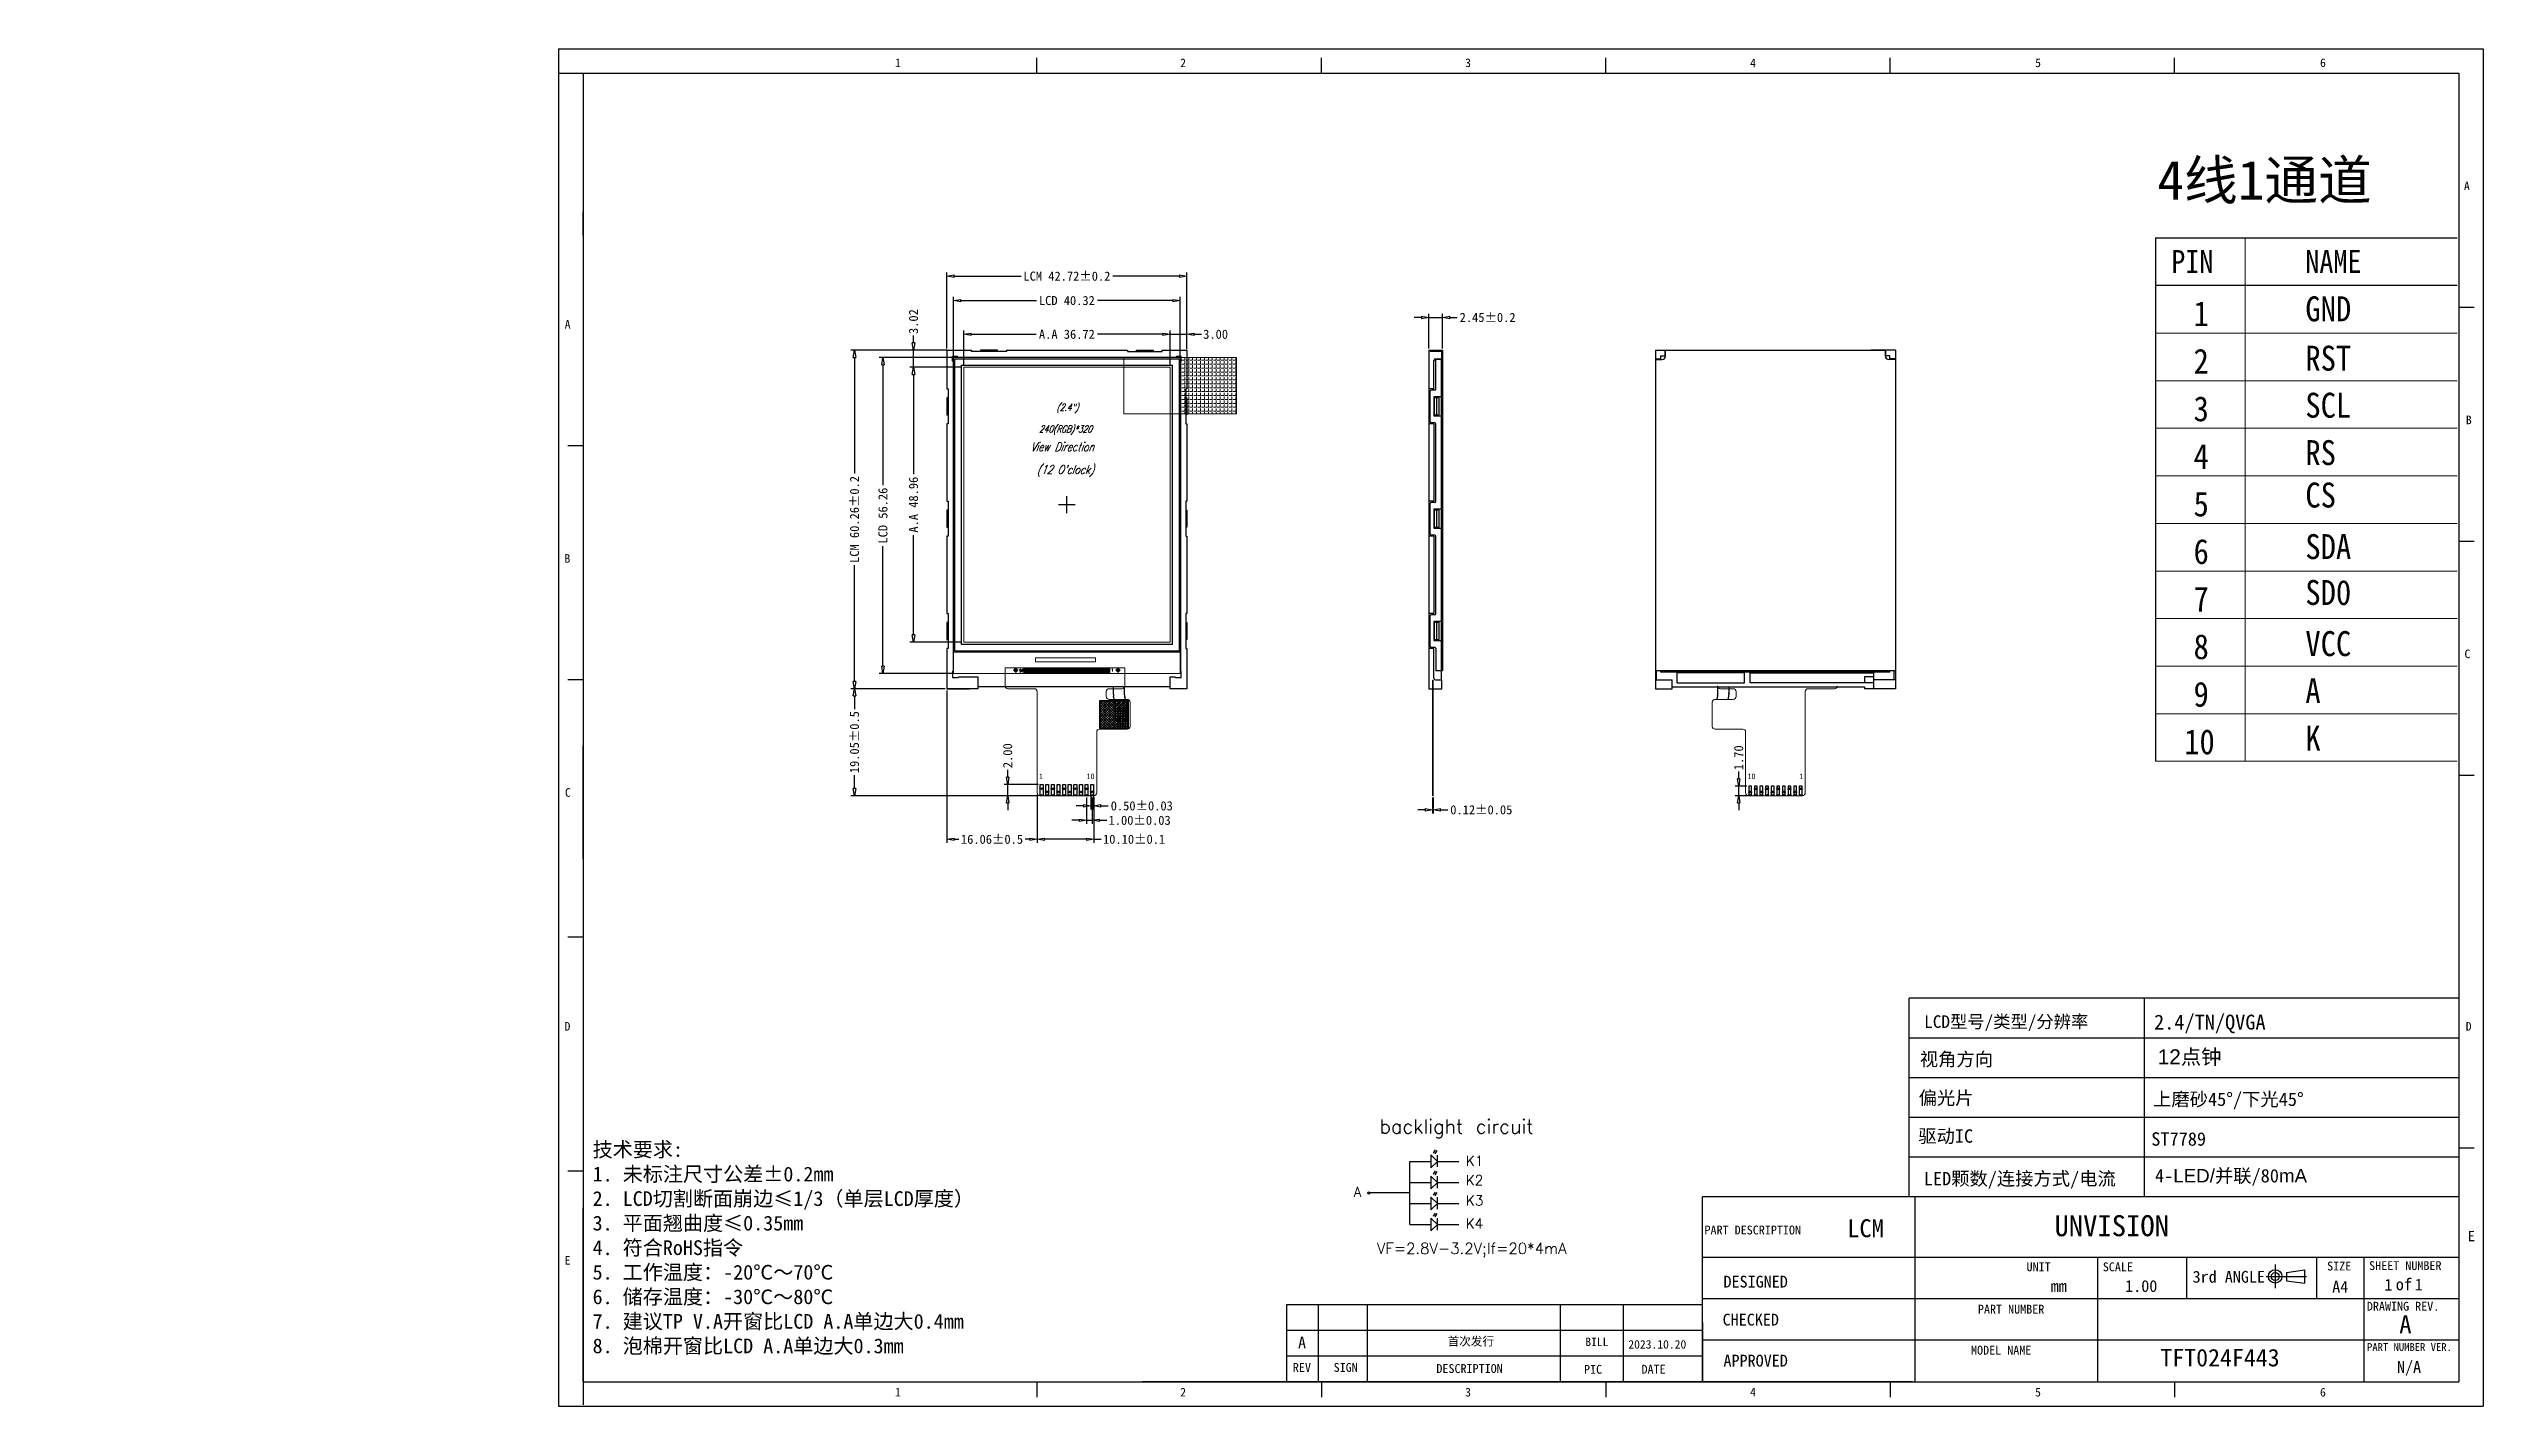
# Model space of a CAD drawing. Header units: millimetres. Extents: x 784 to 1395, y 502 to 744.
# Drawn here: x 961.6 to 1394.9, y 502.3 to 744 of the extents above; entities that cross this region are included whole.
import ezdxf
from ezdxf.enums import TextEntityAlignment as Align

# ---------------------------------------------------------------- set-up
doc = ezdxf.new("R2010")
doc.units = ezdxf.units.MM
doc.layers.add('BEZEL', color=6, linetype='Continuous', lineweight=9)
doc.layers.add('SPEC', color=2, linetype='Continuous', lineweight=13)
for name, color, linetype in [('BL-FPC', 17, 'Continuous'), ('BL-Housing', 154, 'Continuous'), ('BL-Reflector', 87, 'Continuous'), ('DIM', 3, 'Continuous'), ('DIM（标注）', 3, 'Continuous'), ('FPC', 60, 'Continuous'), ('Housing', 7, 'Continuous'), ('LCD', 6, 'Continuous'), ('标 注', 3, 'Continuous')]:
    doc.layers.add(name, color=color, linetype=linetype)
doc.styles.add('ROMANS', font='romans.shx', dxfattribs={"width": 0.8})
doc.styles.get("Standard").update_dxf_attribs({"font": 'txt', "bigfont": 'gbcbig.shx'})
doc.styles.add('STYLE1', font='', dxfattribs={"width": 0.7})
doc.styles.add('宋', font='', dxfattribs={"height": 2})
doc.styles.add('宋体', font='')
doc.styles.add('工程(承认书)', font='')
doc.styles.add('样式 3', font='italict.shx', dxfattribs={"width": 0.85, "oblique": 10})
doc.styles.add('黑体', font='')
doc.styles.get('STYLE1').set_extended_font_data('SimSun')
doc.styles.get('宋').set_extended_font_data('SimSun')
doc.styles.get('宋体').set_extended_font_data('SimSun')
doc.styles.get('工程(承认书)').set_extended_font_data('STXihei')
doc.styles.get('黑体').set_extended_font_data('楷体_GB2312')
doc.dimstyles.new('标准', dxfattribs={"dimscale": 0.65, "dimtxt": 2.5, "dimasz": 2, "dimexe": 1, "dimexo": 0.5, "dimgap": 0.5, "dimtad": 0, "dimzin": 1, "dimdsep": 46, "dimtxsty": '宋体', "dimblk": 'CLOSEDBLANK', "dimcen": 0, "dimclrd": 5, "dimclre": 5, "dimclrt": 7, "dimadec": 0, "dimazin": 0, "dimtfac": 1, "dimtmove": 0, "dimatfit": 3, "dimldrblk": 'CLOSEDBLANK', "dimfxl": 0, "dimarcsym": 0})

msp = doc.modelspace()

# ---------------------------------------------------------------- texts
at = {"color": 4, "linetype": 'Continuous', "style": '宋体'}
for s, height, p in [('1', 1.535, (1112.237, 740.761)), ('2', 1.535, (1162.981, 740.761)), ('3', 1.535, (1213.694, 740.766)), ('4', 1.535, (1264.414, 740.748)), ('5', 1.535, (1315.146, 740.766)), ('6', 1.535, (1365.858, 740.774)), ('A', 1.535, (1391.469, 718.859)), ('A', 1.535, (1053.433, 694.187)), ('B', 1.535, (1391.814, 677.189)), ('B', 1.535, (1053.381, 652.517)), ('C', 1.535, (1391.566, 635.526)), ('C', 1.535, (1053.483, 610.854)), ('D', 1.535, (1053.407, 569.211)), ('D', 1.535, (1391.787, 569.211)), ('PART DESCRIPTION', 1.57855, (1256.3, 532.93)), ('E', 1.842, (1392.181, 531.716)), ('E', 1.535, (1053.434, 527.548)), ('UNIT', 1.5785, (1313.62, 526.377)), ('SCALE', 1.5785, (1327.195, 526.377)), ('3rd ANGLE', 2.1047, (1343.179, 524.339)), ('SIZE', 1.5785, (1367.122, 526.512)), ('SHEET NUMBER', 1.57855, (1374.594, 526.589)), ('PART NUMBER', 1.57855, (1304.971, 518.831)), ('DRAWING REV.', 1.57855, (1374.196, 519.353)), ('MODEL NAME', 1.5785, (1303.743, 511.534)), ('PART NUMBER VER.', 1.38768, (1374.224, 512.187)), ('1', 1.535, (1112.237, 504.081)), ('2', 1.535, (1162.981, 504.081)), ('3', 1.535, (1213.694, 504.076)), ('4', 1.535, (1264.414, 504.094)), ('5', 1.535, (1315.146, 504.076)), ('6', 1.535, (1365.858, 504.068))]:
    msp.add_text(s, height=height, dxfattribs=at).set_placement(p)
at = {"linetype": 'Continuous', "style": 'STYLE1', "width": 0.9}
for s, p in [('PIN', (1339.391, 704.125)), ('NAME', (1363.25, 704.125))]:
    msp.add_text(s, height=4.0793, dxfattribs=at).set_placement(p)
at = {"lineweight": 0, "style": 'STYLE1', "width": 0.9}
for s, height, p in [('1', 4.443, (1343.35, 694.653)), ('GND', 4.4434, (1363.25, 695.51)), ('2', 4.443, (1343.35, 686.182)), ('RST', 4.4434, (1363.25, 686.722)), ('3', 4.443, (1343.35, 677.712)), ('SCL', 4.4434, (1363.25, 678.344)), ('4', 4.443, (1343.35, 669.242)), ('RS', 4.4434, (1363.25, 669.904)), ('5', 4.443, (1343.35, 660.772)), ('CS', 4.4434, (1363.25, 662.355)), ('6', 4.443, (1343.35, 652.302)), ('SDA', 4.4434, (1363.25, 653.17)), ('7', 4.443, (1343.35, 643.831)), ('SD0', 4.4434, (1363.25, 645.001)), ('8', 4.443, (1343.35, 635.361)), ('VCC', 4.4434, (1363.25, 635.901)), ('9', 4.443, (1343.35, 626.891)), ('A', 4.443, (1363.25, 627.523)), ('10', 4.4434, (1341.684, 618.421)), ('K', 4.443, (1363.25, 619.083))]:
    msp.add_text(s, height=height, dxfattribs=at).set_placement(p)
at = {"color": 7, "style": 'ROMANS'}
for s, p in [('K', (1151.747, 627.123)), ('A', (1152.633, 627.106))]:
    msp.add_text(s, height=0.8, dxfattribs=at).set_placement(p)
at = {"color": 0, "linetype": 'Continuous', "style": '宋体'}
for s, height, rotation, p in [('LCD型号/类型/分辨率', 2.2555, 359.99988, (1310.008, 569.695)), ('视角方向', 2.3868, 359.99988, (1301.139, 562.94)), ('偏光片', 2.3868, 0.00012, (1299.299, 556.05)), ('驱动IC', 2.3868, 0.00012, (1299.233, 549.254)), ('LED颗数/连接方式/电流', 2.38677, 0.00012, (1312.425, 541.672))]:
    msp.add_text(s, height=height, rotation=rotation, dxfattribs=at).set_placement(p, align=Align.CENTER)
at = {"color": 1, "linetype": 'Continuous', "style": '宋体'}
for s, height, p in [('LCM ', 3.1966, (1286.048, 532.439)), ('A', 3.197, (1381.06, 515.339)), ('A', 2.046, (1184.674, 512.663))]:
    msp.add_text(s, height=height, dxfattribs=at).set_placement(p, align=Align.CENTER)
at = {"color": 4, "linetype": 'Continuous', "style": '宋体'}
for s, height, p in [('DESIGNED', 2.1047, (1265.409, 523.473)), ('1.00', 2.1047, (1334.036, 522.693)), ('A4', 2.1047, (1369.453, 522.566)), ('1', 2.105, (1378.025, 522.914)), ('of', 2.1047, (1380.774, 522.997)), ('1', 2.105, (1383.432, 522.954)), ('mm', 2.1047, (1319.355, 522.693)), ('CHECKED', 2.1047, (1264.538, 516.709)), ('APPROVED', 2.1047, (1265.409, 509.411)), ('REV', 1.5785, (1184.647, 508.464)), ('SIGN', 1.5785, (1192.443, 508.464)), ('DESCRIPTION', 1.57855, (1214.492, 508.265)), ('DATE', 1.5785, (1247.241, 508.148)), ('N/A', 2.1047, (1381.701, 508.28))]:
    msp.add_text(s, height=height, dxfattribs=at).set_placement(p, align=Align.CENTER)
msp.add_text('PIC', height=1.5785, rotation=0.26479, dxfattribs=at).set_placement((1236.474, 508.123), align=Align.CENTER)
at = {"color": 30, "insert": (1336.894, 724.155), "char_height": 7, "width": 53.08853, "attachment_point": 1, "style": '宋体'}
msp.add_mtext('{\\C1;4线1通道}', dxfattribs=at)
at = {"color": 1, "attachment_point": 1, "style": '宋体'}
for s, insert, char_height, width in [('{\\fArial|b0|i0|c0|p32;12}点钟', (1336.961, 565.883), 2.65356, 83.09594), ('4-{\\fArial|b0|i0|c0|p32;LED/}并联/80{\\fArial|b0|i0|c0|p32;mA}', (1336.491, 544.579), 2.3882, 30.41482)]:
    msp.add_mtext(s, dxfattribs=dict(at, insert=insert, char_height=char_height, width=width))
at = {"color": 2, "attachment_point": 1}
for s, insert, char_height, width, style in [('UNVISION', (1318.596, 536.359), 3.744, 73.64943, '黑体'), ('{\\fSimSun|b0|i0|c134|p2;\\W6.94771;  }{\\C1;首次发行}', (1196.251, 514.656), 1.51562, 37.37608, '宋体'), ('{\\C1;BILL}', (1235.087, 514.566), 1.5156, 11.15509, '宋体'), ('{\\C1;2023.10.20}', (1242.747, 514.119), 1.51562, 11.15509, '宋'), ('{\\F,hztxt;\\W4.86272; }{\\C1;TFT024F443}', (1327.123, 512.554), 3.12, 40.46525, '宋体')]:
    msp.add_mtext(s, dxfattribs=dict(at, insert=insert, char_height=char_height, width=width, style=style))
at = {"color": 1, "style": '宋体'}
for tag, p, height in [('2.4/TN/QVGA', (1336.317, 569.411), 2.654), ('上磨砂45°/下光45°', (1336.147, 555.814), 2.388), ('ST7789', (1335.824, 548.731), 2.388)]:
    msp.add_attdef(tag, p, '', height=height, dxfattribs=at)
at = {"layer": 'DIM', "lineweight": 0, "insert": (1058.403, 549.366), "char_height": 2.62172, "width": 112.94924, "attachment_point": 1, "style": '宋体'}
msp.add_mtext('{\\C0;技术要求:\\P1. 未标注尺寸公差±0.2mm\\P2. LCD切割断面崩边≤1/3（单层LCD厚度）\\P3. 平面翘曲度≤0.35mm\\P4. 符合RoHS指令\\P5. 工作温度：-20℃～70℃ \\P6. 储存温度：-30℃～80℃\\P7. 建议TP V.A开窗比LCD A.A单边大0.4mm\\P8. 泡棉开窗比LCD A.A单边大0.3mm}', dxfattribs=at)
at = {"layer": 'FPC', "color": 1, "style": '工程(承认书)'}
for s, p in [('1', (1137.844, 613.996)), ('10', (1146.314, 613.996)), ('10', (1263.954, 613.996)), ('1', (1273.166, 613.996))]:
    msp.add_text(s, height=1, dxfattribs=at).set_placement(p)
at = {"layer": 'Housing', "color": 3}
for s, height, p in [('K1', 1.7741, (1213.846, 545.13)), ('K2', 1.7741, (1213.804, 541.683)), ('A', 1.774, (1193.863, 539.639)), ('K3', 1.7741, (1213.831, 538.096)), ('K4', 1.7741, (1213.804, 533.969))]:
    msp.add_text(s, height=height, dxfattribs=at).set_placement(p)
at = {"layer": '标 注', "color": 2, "width": 35.74258, "attachment_point": 1}
for s, insert, char_height in [('{\\F,hztxt;\\W2.48779; }backlight circuit ', (1192.909, 553.379), 2.5), ('{\\F,hztxt;\\W0.52911; }VF=2.8V-3.2V;If=20*4mA', (1197.079, 531.411), 1.95)]:
    msp.add_mtext(s, dxfattribs=dict(at, insert=insert, char_height=char_height))

# ---------------------------------------------------------------- blocks, each defined once
blk = doc.blocks.new('THIRD-PROJ_BL0')
at = {"linetype": 'Continuous'}
blk.add_line((257.13, 38.11), (257.13, 34.11), dxfattribs=at)
at = {"color": 7, "linetype": 'Continuous'}
for p, q in [((259.04, 36.73), (262.11, 37.22)), ((262.11, 37.22), (262.11, 34.94)), ((255.59, 36.06), (262.41, 36.06)), ((259.04, 36.73), (259.04, 35.31)), ((259.04, 35.31), (262.11, 34.94))]:
    blk.add_line(p, q, dxfattribs=at)
for centre, radius in [((257.13, 36.08), 1.14), ((257.13, 36.06), 0.67)]:
    blk.add_circle(centre, radius, dxfattribs=at)
blk = doc.blocks.new('_ClosedBlank')
at = {"color": 0, "linetype": 'ByBlock', "lineweight": -2}
for p, q in [((-1, 0.17), (0, 0)), ((-1, 0.17), (-1, -0.17)), ((0, 0), (-1, -0.17))]:
    blk.add_line(p, q, dxfattribs=at)
blk = doc.blocks.new('*D5')
at = {"color": 3, "lineweight": -2}
for p, q in [((1205.95, 696.19), (1204.65, 696.19)), ((1207.25, 690.69), (1207.25, 696.84)), ((1207.25, 696.19), (1209.7, 696.19)), ((1209.7, 690.69), (1209.7, 696.84)), ((1211, 696.19), (1212.3, 696.19))]:
    blk.add_line(p, q, dxfattribs=at)
at = {"layer": 'Defpoints', "color": 0}
for p in [(1209.7, 696.19), (1207.25, 690.36), (1209.7, 690.36)]:
    blk.add_point(p, dxfattribs=at)
at = {"color": 3, "lineweight": -2, "xscale": 1.3, "yscale": 1.3, "zscale": 1.3}
blk.add_blockref('_ClosedBlank', (1207.25, 696.19), dxfattribs=at)
at = {"color": 3, "lineweight": -2, "xscale": 1.3, "yscale": 1.3, "zscale": 1.3, "rotation": 180}
blk.add_blockref('_ClosedBlank', (1209.7, 696.19), dxfattribs=at)
at = {"color": 7, "insert": (1217.7, 696.19), "char_height": 1.625, "attachment_point": 5, "style": '宋体'}
blk.add_mtext('2.45%%P0.2', dxfattribs=at)
blk = doc.blocks.new('*D6')
at = {"color": 3, "lineweight": -2}
for p, q in [((1122.66, 689.37), (1122.66, 699.85)), ((1123.96, 699.2), (1137.4, 699.2)), ((1161.68, 699.2), (1148.24, 699.2)), ((1162.98, 689.37), (1162.98, 699.85))]:
    blk.add_line(p, q, dxfattribs=at)
at = {"layer": 'Defpoints', "color": 0}
for p in [(1162.98, 699.2), (1122.66, 689.04), (1162.98, 689.04)]:
    blk.add_point(p, dxfattribs=at)
at = {"color": 3, "lineweight": -2, "xscale": 1.3, "yscale": 1.3, "zscale": 1.3, "rotation": 180}
blk.add_blockref('_ClosedBlank', (1122.66, 699.2), dxfattribs=at)
at = {"color": 3, "lineweight": -2, "xscale": 1.3, "yscale": 1.3, "zscale": 1.3}
blk.add_blockref('_ClosedBlank', (1162.98, 699.2), dxfattribs=at)
at = {"color": 7, "insert": (1142.82, 699.2), "char_height": 1.625, "attachment_point": 5, "style": '宋体'}
blk.add_mtext('LCD 40.32', dxfattribs=at)
blk = doc.blocks.new('654595')
at = {"layer": 'BEZEL', "lineweight": 0}
for p, q in [((2291.91, -2187.68), (2292.81, -2187.68)), ((2292.25, -2187.57), (2292.08, -2187.57)), ((2292.25, -2187.79), (2292.08, -2187.79)), ((2292.25, -2187.57), (2292.25, -2187.4)), ((2292.25, -2187.96), (2292.25, -2187.79)), ((2292.47, -2187.57), (2292.47, -2187.4)), ((2292.64, -2187.57), (2292.47, -2187.57)), ((2292.64, -2187.79), (2292.47, -2187.79)), ((2292.47, -2187.96), (2292.47, -2187.79)), ((2311.01, -2187.68), (2310.11, -2187.68)), ((2310.28, -2187.57), (2310.45, -2187.57)), ((2310.28, -2187.79), (2310.45, -2187.79)), ((2310.45, -2187.57), (2310.45, -2187.4)), ((2310.45, -2187.96), (2310.45, -2187.79)), ((2310.56, -2188.13), (2310.56, -2187.23)), ((2310.67, -2187.57), (2310.67, -2187.4)), ((2310.67, -2187.57), (2310.84, -2187.57)), ((2310.67, -2187.96), (2310.67, -2187.79)), ((2310.67, -2187.79), (2310.84, -2187.79))]:
    blk.add_line(p, q, dxfattribs=at)
for points in [[(2293.81, -2187.28), (2293.92, -2187.28), (2293.92, -2188.08), (2293.81, -2188.08)], [(2293.97, -2187.28), (2294.08, -2187.28), (2294.08, -2188.08), (2293.97, -2188.08)], [(2294.13, -2187.28), (2294.24, -2187.28), (2294.24, -2188.08), (2294.13, -2188.08)], [(2294.29, -2187.28), (2294.4, -2187.28), (2294.4, -2188.08), (2294.29, -2188.08)], [(2294.45, -2187.28), (2294.56, -2187.28), (2294.56, -2188.08), (2294.45, -2188.08)], [(2294.61, -2187.28), (2294.72, -2187.28), (2294.72, -2188.08), (2294.61, -2188.08)], [(2294.77, -2187.28), (2294.88, -2187.28), (2294.88, -2188.08), (2294.77, -2188.08)], [(2294.93, -2187.28), (2295.04, -2187.28), (2295.04, -2188.08), (2294.93, -2188.08)], [(2295.09, -2187.28), (2295.2, -2187.28), (2295.2, -2188.08), (2295.09, -2188.08)], [(2295.25, -2187.28), (2295.36, -2187.28), (2295.36, -2188.08), (2295.25, -2188.08)], [(2295.41, -2187.28), (2295.52, -2187.28), (2295.52, -2188.08), (2295.41, -2188.08)], [(2295.57, -2187.28), (2295.68, -2187.28), (2295.68, -2188.08), (2295.57, -2188.08)], [(2295.73, -2187.28), (2295.84, -2187.28), (2295.84, -2188.08), (2295.73, -2188.08)], [(2295.89, -2187.28), (2296, -2187.28), (2296, -2188.08), (2295.89, -2188.08)], [(2296.05, -2187.28), (2296.16, -2187.28), (2296.16, -2188.08), (2296.05, -2188.08)], [(2296.21, -2187.28), (2296.32, -2187.28), (2296.32, -2188.08), (2296.21, -2188.08)], [(2296.37, -2187.28), (2296.48, -2187.28), (2296.48, -2188.08), (2296.37, -2188.08)], [(2296.53, -2187.28), (2296.64, -2187.28), (2296.64, -2188.08), (2296.53, -2188.08)], [(2296.69, -2187.28), (2296.8, -2187.28), (2296.8, -2188.08), (2296.69, -2188.08)], [(2296.85, -2187.28), (2296.96, -2187.28), (2296.96, -2188.08), (2296.85, -2188.08)], [(2297.01, -2187.28), (2297.12, -2187.28), (2297.12, -2188.08), (2297.01, -2188.08)], [(2297.17, -2187.28), (2297.28, -2187.28), (2297.28, -2188.08), (2297.17, -2188.08)], [(2297.33, -2187.28), (2297.44, -2187.28), (2297.44, -2188.08), (2297.33, -2188.08)], [(2297.49, -2187.28), (2297.6, -2187.28), (2297.6, -2188.08), (2297.49, -2188.08)], [(2297.65, -2187.28), (2297.76, -2187.28), (2297.76, -2188.08), (2297.65, -2188.08)], [(2297.81, -2187.28), (2297.92, -2187.28), (2297.92, -2188.08), (2297.81, -2188.08)], [(2297.97, -2187.28), (2298.08, -2187.28), (2298.08, -2188.08), (2297.97, -2188.08)], [(2298.13, -2187.28), (2298.24, -2187.28), (2298.24, -2188.08), (2298.13, -2188.08)], [(2298.29, -2187.28), (2298.4, -2187.28), (2298.4, -2188.08), (2298.29, -2188.08)], [(2298.45, -2187.28), (2298.56, -2187.28), (2298.56, -2188.08), (2298.45, -2188.08)], [(2298.61, -2187.28), (2298.72, -2187.28), (2298.72, -2188.08), (2298.61, -2188.08)], [(2298.77, -2187.28), (2298.88, -2187.28), (2298.88, -2188.08), (2298.77, -2188.08)], [(2298.93, -2187.28), (2299.04, -2187.28), (2299.04, -2188.08), (2298.93, -2188.08)], [(2299.09, -2187.28), (2299.2, -2187.28), (2299.2, -2188.08), (2299.09, -2188.08)], [(2299.25, -2187.28), (2299.36, -2187.28), (2299.36, -2188.08), (2299.25, -2188.08)], [(2299.41, -2187.28), (2299.52, -2187.28), (2299.52, -2188.08), (2299.41, -2188.08)], [(2299.57, -2187.28), (2299.68, -2187.28), (2299.68, -2188.08), (2299.57, -2188.08)], [(2299.73, -2187.28), (2299.84, -2187.28), (2299.84, -2188.08), (2299.73, -2188.08)], [(2299.89, -2187.28), (2300, -2187.28), (2300, -2188.08), (2299.89, -2188.08)], [(2300.05, -2187.28), (2300.16, -2187.28), (2300.16, -2188.08), (2300.05, -2188.08)], [(2300.21, -2187.28), (2300.32, -2187.28), (2300.32, -2188.08), (2300.21, -2188.08)], [(2300.37, -2187.28), (2300.48, -2187.28), (2300.48, -2188.08), (2300.37, -2188.08)], [(2300.53, -2187.28), (2300.64, -2187.28), (2300.64, -2188.08), (2300.53, -2188.08)], [(2300.69, -2187.28), (2300.8, -2187.28), (2300.8, -2188.08), (2300.69, -2188.08)], [(2300.85, -2187.28), (2300.96, -2187.28), (2300.96, -2188.08), (2300.85, -2188.08)], [(2301.01, -2187.28), (2301.12, -2187.28), (2301.12, -2188.08), (2301.01, -2188.08)], [(2301.17, -2187.28), (2301.28, -2187.28), (2301.28, -2188.08), (2301.17, -2188.08)], [(2301.33, -2187.28), (2301.44, -2187.28), (2301.44, -2188.08), (2301.33, -2188.08)], [(2301.49, -2187.28), (2301.6, -2187.28), (2301.6, -2188.08), (2301.49, -2188.08)], [(2301.65, -2187.28), (2301.76, -2187.28), (2301.76, -2188.08), (2301.65, -2188.08)], [(2301.81, -2187.28), (2301.92, -2187.28), (2301.92, -2188.08), (2301.81, -2188.08)], [(2301.97, -2187.28), (2302.08, -2187.28), (2302.08, -2188.08), (2301.97, -2188.08)], [(2302.13, -2187.28), (2302.24, -2187.28), (2302.24, -2188.08), (2302.13, -2188.08)], [(2302.29, -2187.28), (2302.4, -2187.28), (2302.4, -2188.08), (2302.29, -2188.08)], [(2302.45, -2187.28), (2302.56, -2187.28), (2302.56, -2188.08), (2302.45, -2188.08)], [(2302.61, -2187.28), (2302.72, -2187.28), (2302.72, -2188.08), (2302.61, -2188.08)], [(2302.77, -2187.28), (2302.88, -2187.28), (2302.88, -2188.08), (2302.77, -2188.08)], [(2302.93, -2187.28), (2303.04, -2187.28), (2303.04, -2188.08), (2302.93, -2188.08)], [(2303.09, -2187.28), (2303.2, -2187.28), (2303.2, -2188.08), (2303.09, -2188.08)], [(2303.25, -2187.28), (2303.36, -2187.28), (2303.36, -2188.08), (2303.25, -2188.08)], [(2303.41, -2187.28), (2303.52, -2187.28), (2303.52, -2188.08), (2303.41, -2188.08)], [(2303.57, -2187.28), (2303.68, -2187.28), (2303.68, -2188.08), (2303.57, -2188.08)], [(2303.73, -2187.28), (2303.84, -2187.28), (2303.84, -2188.08), (2303.73, -2188.08)], [(2303.89, -2187.28), (2304, -2187.28), (2304, -2188.08), (2303.89, -2188.08)], [(2304.05, -2187.28), (2304.16, -2187.28), (2304.16, -2188.08), (2304.05, -2188.08)], [(2304.21, -2187.28), (2304.32, -2187.28), (2304.32, -2188.08), (2304.21, -2188.08)], [(2304.37, -2187.28), (2304.48, -2187.28), (2304.48, -2188.08), (2304.37, -2188.08)], [(2304.53, -2187.28), (2304.64, -2187.28), (2304.64, -2188.08), (2304.53, -2188.08)], [(2304.69, -2187.28), (2304.8, -2187.28), (2304.8, -2188.08), (2304.69, -2188.08)], [(2304.85, -2187.28), (2304.96, -2187.28), (2304.96, -2188.08), (2304.85, -2188.08)], [(2305.01, -2187.28), (2305.12, -2187.28), (2305.12, -2188.08), (2305.01, -2188.08)], [(2305.17, -2187.28), (2305.28, -2187.28), (2305.28, -2188.08), (2305.17, -2188.08)], [(2305.33, -2187.28), (2305.44, -2187.28), (2305.44, -2188.08), (2305.33, -2188.08)], [(2305.49, -2187.28), (2305.6, -2187.28), (2305.6, -2188.08), (2305.49, -2188.08)], [(2305.65, -2187.28), (2305.76, -2187.28), (2305.76, -2188.08), (2305.65, -2188.08)], [(2305.81, -2187.28), (2305.92, -2187.28), (2305.92, -2188.08), (2305.81, -2188.08)], [(2305.97, -2187.28), (2306.08, -2187.28), (2306.08, -2188.08), (2305.97, -2188.08)], [(2306.13, -2187.28), (2306.24, -2187.28), (2306.24, -2188.08), (2306.13, -2188.08)], [(2306.29, -2187.28), (2306.4, -2187.28), (2306.4, -2188.08), (2306.29, -2188.08)], [(2306.45, -2187.28), (2306.56, -2187.28), (2306.56, -2188.08), (2306.45, -2188.08)], [(2306.61, -2187.28), (2306.72, -2187.28), (2306.72, -2188.08), (2306.61, -2188.08)], [(2306.77, -2187.28), (2306.88, -2187.28), (2306.88, -2188.08), (2306.77, -2188.08)], [(2306.93, -2187.28), (2307.04, -2187.28), (2307.04, -2188.08), (2306.93, -2188.08)], [(2307.09, -2187.28), (2307.2, -2187.28), (2307.2, -2188.08), (2307.09, -2188.08)], [(2307.25, -2187.28), (2307.36, -2187.28), (2307.36, -2188.08), (2307.25, -2188.08)], [(2307.41, -2187.28), (2307.52, -2187.28), (2307.52, -2188.08), (2307.41, -2188.08)], [(2307.57, -2187.28), (2307.68, -2187.28), (2307.68, -2188.08), (2307.57, -2188.08)], [(2307.73, -2187.28), (2307.84, -2187.28), (2307.84, -2188.08), (2307.73, -2188.08)], [(2307.89, -2187.28), (2308, -2187.28), (2308, -2188.08), (2307.89, -2188.08)], [(2308.05, -2187.28), (2308.16, -2187.28), (2308.16, -2188.08), (2308.05, -2188.08)], [(2308.21, -2187.28), (2308.32, -2187.28), (2308.32, -2188.08), (2308.21, -2188.08)], [(2308.37, -2187.28), (2308.48, -2187.28), (2308.48, -2188.08), (2308.37, -2188.08)], [(2308.53, -2187.28), (2308.64, -2187.28), (2308.64, -2188.08), (2308.53, -2188.08)], [(2308.69, -2187.28), (2308.8, -2187.28), (2308.8, -2188.08), (2308.69, -2188.08)], [(2308.85, -2187.28), (2308.96, -2187.28), (2308.96, -2188.08), (2308.85, -2188.08)], [(2309.01, -2187.28), (2309.12, -2187.28), (2309.12, -2188.08), (2309.01, -2188.08)]]:
    blk.add_lwpolyline(points, close=True, dxfattribs=at)
for centre in [(2292.36, -2187.68), (2310.56, -2187.68)]:
    blk.add_circle(centre, 0.025, dxfattribs=at)
for centre, start, end in [((2292.36, -2187.68), 111.5102, 158.4898), ((2292.36, -2187.68), 201.5102, 248.4898), ((2292.36, -2187.68), 21.5102, 68.4898), ((2292.36, -2187.68), 291.5102, 338.4898), ((2310.56, -2187.68), 111.5102, 158.4898), ((2310.56, -2187.68), 201.5102, 248.4898), ((2310.56, -2187.68), 21.5102, 68.4898), ((2310.56, -2187.68), 291.5102, 338.4898)]:
    blk.add_arc(centre, 0.3, start, end, dxfattribs=at)
at = {"layer": 'BEZEL', "lineweight": 0, "char_height": 0.5, "width": 0.5, "attachment_point": 1}
for s, insert in [('96', (2292.98, -2187.51)), ('1', (2309.36, -2187.43))]:
    blk.add_mtext(s, dxfattribs=dict(at, insert=insert))
blk = doc.blocks.new('3')
at = {"color": 30}
for p, q in [((2301.46, -2159.7), (2301.46, -2156.7)), ((2299.96, -2158.2), (2302.96, -2158.2))]:
    blk.add_line(p, q, dxfattribs=at)
at = {"color": 6}
blk.add_lwpolyline([(2281.5, -2132.22), (2321.42, -2132.22), (2321.42, -2184.28), (2281.5, -2184.28)], close=True, dxfattribs=at)
at = {"layer": 'BEZEL', "color": 4, "lineweight": 0}
for p, q in [((2281.3, -2184.48), (2321.62, -2184.48)), ((2292.36, -2188.13), (2292.36, -2187.23))]:
    blk.add_line(p, q, dxfattribs=at)
for points in [[(2281.3, -2132.02), (2321.62, -2132.02), (2321.62, -2188.28), (2281.3, -2188.28)], [(2319.82, -2133.72), (2283.1, -2133.72), (2283.1, -2133.72), (2283.1, -2182.68), (2319.82, -2182.68)], [(2295.9, -2186.19), (2306.57, -2186.19), (2306.57, -2185.49), (2295.9, -2185.49)]]:
    blk.add_lwpolyline(points, close=True, dxfattribs=at)
at = {"layer": 'FPC', "color": 4}
blk.add_blockref('654595', (0, 0), dxfattribs=at)
at = {"layer": 'SPEC', "lineweight": 9, "style": '样式 3', "oblique": 9.2726, "width": 0.78}
for s, height, p in [('(2.4")', 1.241, (2299.6, -2141.88)), ('240(RGB)*320', 1.2413, (2296.49, -2145.71)), ('View Direction', 1.5491, (2294.98, -2149.13)), ("(12 O'clock)", 1.5491, (2296.12, -2153.19))]:
    blk.add_text(s, height=height, dxfattribs=at).set_placement(p, align=Align.BOTTOM_LEFT)
blk = doc.blocks.new('*D7')
at = {"color": 3, "lineweight": -2}
for p, q in [((1124.46, 687.67), (1124.46, 693.85)), ((1161.18, 687.67), (1161.18, 693.85)), ((1125.76, 693.2), (1137.38, 693.2)), ((1159.88, 693.2), (1148.27, 693.2))]:
    blk.add_line(p, q, dxfattribs=at)
at = {"layer": 'Defpoints', "color": 0}
for p in [(1161.18, 693.2), (1124.46, 687.34), (1161.18, 687.34)]:
    blk.add_point(p, dxfattribs=at)
at = {"color": 3, "lineweight": -2, "xscale": 1.3, "yscale": 1.3, "zscale": 1.3, "rotation": 180}
blk.add_blockref('_ClosedBlank', (1124.46, 693.2), dxfattribs=at)
at = {"color": 3, "lineweight": -2, "xscale": 1.3, "yscale": 1.3, "zscale": 1.3}
blk.add_blockref('_ClosedBlank', (1161.18, 693.2), dxfattribs=at)
at = {"color": 7, "insert": (1142.82, 693.2), "char_height": 1.625, "attachment_point": 5, "style": '宋体'}
blk.add_mtext('A.A 36.72', dxfattribs=at)
blk = doc.blocks.new('*D8')
at = {"color": 3, "lineweight": -2}
for p, q in [((1124.14, 687.34), (1114.87, 687.34)), ((1115.52, 686.04), (1115.52, 668.31)), ((1115.52, 639.68), (1115.52, 657.41)), ((1124.14, 638.38), (1114.87, 638.38))]:
    blk.add_line(p, q, dxfattribs=at)
at = {"layer": 'Defpoints', "color": 0}
for p in [(1124.46, 687.34), (1115.52, 638.38), (1124.46, 638.38)]:
    blk.add_point(p, dxfattribs=at)
at = {"color": 3, "lineweight": -2, "xscale": 1.3, "yscale": 1.3, "zscale": 1.3}
for p, rotation in [((1115.52, 687.34), 90), ((1115.52, 638.38), 270)]:
    blk.add_blockref('_ClosedBlank', p, dxfattribs=dict(at, rotation=rotation))
at = {"color": 7, "insert": (1115.52, 662.86), "char_height": 1.625, "attachment_point": 5, "rotation": 90, "style": '宋体'}
blk.add_mtext('A.A 48.96', dxfattribs=at)
blk = doc.blocks.new('*D9')
at = {"color": 3, "lineweight": -2}
for p, q in [((1122.34, 689.04), (1109.43, 689.04)), ((1110.08, 687.74), (1110.08, 666.34)), ((1110.08, 634.08), (1110.08, 655.49)), ((1122.34, 632.78), (1109.43, 632.78))]:
    blk.add_line(p, q, dxfattribs=at)
at = {"layer": 'Defpoints', "color": 0}
for p in [(1122.66, 689.04), (1110.08, 632.78), (1122.66, 632.78)]:
    blk.add_point(p, dxfattribs=at)
at = {"color": 3, "lineweight": -2, "xscale": 1.3, "yscale": 1.3, "zscale": 1.3}
for p, rotation in [((1110.08, 689.04), 90), ((1110.08, 632.78), 270)]:
    blk.add_blockref('_ClosedBlank', p, dxfattribs=dict(at, rotation=rotation))
at = {"color": 7, "insert": (1110.08, 660.91), "char_height": 1.625, "attachment_point": 5, "rotation": 90, "style": '宋体'}
blk.add_mtext('LCD 56.26', dxfattribs=at)
blk = doc.blocks.new('*D10')
at = {"color": 3, "lineweight": -2}
for p, q in [((1206.59, 608.52), (1205.29, 608.52)), ((1207.89, 610.73), (1207.89, 607.87)), ((1207.89, 608.52), (1208.01, 608.52)), ((1208.01, 610.73), (1208.01, 607.87)), ((1209.31, 608.52), (1210.61, 608.52))]:
    blk.add_line(p, q, dxfattribs=at)
at = {"layer": 'Defpoints', "color": 0}
for p in [(1207.89, 611.05), (1208.01, 611.05), (1208.01, 608.52)]:
    blk.add_point(p, dxfattribs=at)
at = {"color": 3, "lineweight": -2, "xscale": 1.3, "yscale": 1.3, "zscale": 1.3}
blk.add_blockref('_ClosedBlank', (1207.89, 608.52), dxfattribs=at)
at = {"color": 3, "lineweight": -2, "xscale": 1.3, "yscale": 1.3, "zscale": 1.3, "rotation": 180}
blk.add_blockref('_ClosedBlank', (1208.01, 608.52), dxfattribs=at)
at = {"color": 7, "insert": (1216.58, 608.52), "char_height": 1.625, "attachment_point": 5, "style": '宋体'}
blk.add_mtext('0.12%%P0.05', dxfattribs=at)
blk = doc.blocks.new('*D11')
at = {"color": 3, "lineweight": -2}
for p, q in [((1161.18, 687.67), (1161.18, 693.85)), ((1164.18, 690.57), (1164.18, 693.85)), ((1159.88, 693.2), (1158.58, 693.2)), ((1161.18, 693.2), (1164.18, 693.2)), ((1165.48, 693.2), (1166.78, 693.2))]:
    blk.add_line(p, q, dxfattribs=at)
at = {"layer": 'Defpoints', "color": 0}
for p in [(1164.18, 693.2), (1164.18, 690.24), (1161.18, 687.34)]:
    blk.add_point(p, dxfattribs=at)
at = {"color": 3, "lineweight": -2, "xscale": 1.3, "yscale": 1.3, "zscale": 1.3}
blk.add_blockref('_ClosedBlank', (1161.18, 693.2), dxfattribs=at)
at = {"color": 3, "lineweight": -2, "xscale": 1.3, "yscale": 1.3, "zscale": 1.3, "rotation": 180}
blk.add_blockref('_ClosedBlank', (1164.18, 693.2), dxfattribs=at)
at = {"color": 7, "insert": (1169.29, 693.2), "char_height": 1.625, "attachment_point": 5, "style": '宋体'}
blk.add_mtext('3.00', dxfattribs=at)
blk = doc.blocks.new('*D12')
at = {"color": 3, "lineweight": -2}
for p, q in [((1121.14, 690.36), (1114.87, 690.36)), ((1115.52, 691.66), (1115.52, 692.96)), ((1115.52, 687.34), (1115.52, 690.36)), ((1124.14, 687.34), (1114.87, 687.34)), ((1115.52, 686.04), (1115.52, 684.74))]:
    blk.add_line(p, q, dxfattribs=at)
at = {"layer": 'Defpoints', "color": 0}
for p in [(1115.52, 690.36), (1121.46, 690.36), (1124.46, 687.34)]:
    blk.add_point(p, dxfattribs=at)
at = {"color": 3, "lineweight": -2, "xscale": 1.3, "yscale": 1.3, "zscale": 1.3}
for p, rotation in [((1115.52, 690.36), 270), ((1115.52, 687.34), 90)]:
    blk.add_blockref('_ClosedBlank', p, dxfattribs=dict(at, rotation=rotation))
at = {"color": 7, "insert": (1115.52, 695.46), "char_height": 1.625, "attachment_point": 5, "rotation": 90, "style": '宋体'}
blk.add_mtext('3.02', dxfattribs=at)
blk = doc.blocks.new('zw$C1AA')
at = {"color": 7, "linetype": 'Continuous'}
for p, q in [((0, 60.26), (4.4, 60.26)), ((0, 60.26), (0, 53.36)), ((1.87, 59.14), (1, 59.14)), ((1, 58.34), (1, 59.14)), ((1, 58.34), (1.1, 58.24)), ((1.1, 58.24), (1.1, 3.18)), ((1.97, 59.04), (1.87, 59.14)), ((1.97, 59.04), (40.75, 59.04)), ((4.4, 60.06), (4.4, 60.26)), ((10.6, 60.06), (4.4, 60.06)), ((6, 60.26), (6, 60.06)), ((9, 60.26), (6, 60.26)), ((9, 60.06), (9, 60.26)), ((10.6, 60.26), (32.12, 60.26)), ((10.6, 60.26), (10.6, 60.06)), ((32.12, 60.26), (32.12, 60.06)), ((32.12, 60.06), (38.32, 60.06)), ((33.72, 60.06), (33.72, 60.26)), ((33.72, 60.26), (36.72, 60.26)), ((36.72, 60.26), (36.72, 60.06)), ((38.32, 60.26), (42.72, 60.26)), ((38.32, 60.06), (38.32, 60.26)), ((40.85, 59.14), (40.75, 59.04)), ((41.72, 59.14), (40.85, 59.14)), ((41.62, 58.24), (41.72, 58.34)), ((41.62, 3.18), (41.62, 58.24)), ((41.72, 58.34), (41.72, 59.14)), ((42.72, 60.26), (42.72, 53.36)), ((0, 53.36), (0.2, 53.36)), ((0.2, 53.36), (0.2, 47.16)), ((42.72, 53.36), (42.52, 53.36)), ((42.52, 53.36), (42.52, 47.16)), ((0.2, 51.76), (0, 51.76)), ((0, 51.76), (0, 48.76)), ((0, 48.76), (0.2, 48.76)), ((0.2, 51.76), (0.15, 51.76)), ((0.15, 48.76), (0.2, 48.76)), ((42.52, 51.76), (42.72, 51.76)), ((42.72, 48.76), (42.52, 48.76)), ((42.72, 51.76), (42.72, 48.76)), ((0.2, 47.16), (0, 47.16)), ((0, 47.16), (0, 33.36)), ((42.52, 47.16), (42.72, 47.16)), ((42.72, 47.16), (42.72, 33.36)), ((0, 33.36), (0.2, 33.36)), ((0.2, 31.76), (0, 31.76)), ((0, 31.76), (0, 28.76)), ((0.2, 31.76), (0.15, 31.76)), ((0.2, 31.76), (0.15, 31.76)), ((0.2, 33.36), (0.2, 27.16)), ((42.72, 33.36), (42.52, 33.36)), ((42.52, 33.36), (42.52, 27.16)), ((42.52, 31.76), (42.57, 31.76)), ((42.52, 31.76), (42.72, 31.76)), ((42.72, 31.76), (42.72, 28.76)), ((0, 28.76), (0.2, 28.76)), ((0.2, 27.16), (0, 27.16)), ((0, 27.16), (0, 13.36)), ((0.15, 28.76), (0.2, 28.76)), ((0.15, 28.76), (0.2, 28.76)), ((42.57, 28.76), (42.52, 28.76)), ((42.72, 28.76), (42.52, 28.76)), ((42.52, 27.16), (42.72, 27.16)), ((42.72, 27.16), (42.72, 13.36)), ((0, 13.36), (0.2, 13.36)), ((0.2, 13.36), (0.2, 7.16)), ((42.72, 13.36), (42.52, 13.36)), ((42.52, 13.36), (42.52, 7.16)), ((0.2, 11.76), (0, 11.76)), ((0, 11.76), (0, 8.76)), ((0, 8.76), (0.2, 8.76)), ((0.2, 11.76), (0.15, 11.76)), ((0.2, 11.76), (0.15, 11.76)), ((0.15, 8.76), (0.2, 8.76)), ((0.15, 8.76), (0.2, 8.76)), ((42.52, 11.76), (42.57, 11.76)), ((42.52, 11.76), (42.72, 11.76)), ((42.57, 8.76), (42.52, 8.76)), ((42.72, 8.76), (42.52, 8.76)), ((42.72, 11.76), (42.72, 8.76)), ((0, 7.16), (0, 0)), ((0.2, 7.16), (0, 7.16)), ((42.52, 7.16), (42.72, 7.16)), ((42.72, 7.16), (42.72, 0)), ((5.5, 0), (0, 0)), ((0, 0), (4, 0)), ((1.1, 3.18), (1, 3.08)), ((1, 3.08), (1, 1.98)), ((1, 1.98), (2, 1.98)), ((2, 1.98), (2.1, 2.08)), ((2.1, 2.08), (5.5, 2.08)), ((5.5, 2.08), (5.5, 0)), ((39.72, 0.3), (5.5, 0.3)), ((39.72, 0), (39.72, 2.08)), ((39.72, 2.08), (40.58, 2.08)), ((42.72, 0), (39.72, 0)), ((40.58, 2.08), (40.68, 1.98)), ((40.68, 1.98), (41.72, 1.98)), ((41.72, 3.08), (41.62, 3.18)), ((41.72, 1.98), (41.72, 3.08))]:
    blk.add_line(p, q, dxfattribs=at)
blk.add_lwpolyline([(2.6, 57.61), (40.12, 57.61), (40.12, 7.85), (2.6, 7.85)], close=True, dxfattribs=at)
blk = doc.blocks.new('zw$A072')
for p, q in [((0, 60.26), (0, 0)), ((0.9, 53.36), (0.9, 58.41)), ((1.2, 58.71), (2.3, 58.71)), ((2.25, 1.55), (2.25, 58.71)), ((2.3, 58.71), (2.3, 60.26)), ((0.9, 53.36), (0, 53.36)), ((1.85, 51.76), (0.95, 51.76)), ((0.95, 51.76), (0.95, 48.76)), ((0.95, 48.76), (1.85, 48.76)), ((1.35, 51.76), (1.35, 48.76)), ((1.85, 48.76), (1.85, 51.76)), ((0.9, 47.16), (0, 47.16)), ((0.9, 47.16), (0.9, 33.36)), ((0.9, 33.36), (0, 33.36)), ((1.85, 31.76), (0.95, 31.76)), ((0.95, 31.76), (0.95, 28.76)), ((1.35, 31.76), (1.35, 28.76)), ((1.85, 28.76), (1.85, 31.76)), ((0.9, 27.16), (0, 27.16)), ((0.9, 27.16), (0.9, 13.36)), ((0.95, 28.76), (1.85, 28.76)), ((0.9, 13.36), (0, 13.36)), ((1.85, 11.76), (0.95, 11.76)), ((0.95, 11.76), (0.95, 8.76)), ((0.95, 8.76), (1.85, 8.76)), ((1.35, 11.76), (1.35, 8.76)), ((1.85, 8.76), (1.85, 11.76)), ((0.9, 7.16), (0, 7.16)), ((0.9, 1.85), (0.9, 7.16)), ((0, 0), (2.3, 0)), ((0.1, 0), (2.2, 0)), ((1.2, 1.55), (2.3, 1.55)), ((2.3, 0), (2.3, 1.55))]:
    blk.add_line(p, q)
blk.add_lwpolyline([(0, 60.26), (2.3, 60.26)])
for centre, start, end in [((1.2, 58.41), 90, 180), ((1.2, 1.85), 180, 270)]:
    blk.add_arc(centre, 0.3, start, end)
blk = doc.blocks.new('*D16')
at = {"color": 3, "lineweight": -2}
for p, q in [((1147.07, 611.06), (1147.07, 608.58)), ((1147.57, 611.06), (1147.57, 608.58)), ((1145.77, 609.23), (1144.47, 609.23)), ((1147.07, 609.23), (1147.57, 609.23)), ((1148.87, 609.23), (1150.17, 609.23))]:
    blk.add_line(p, q, dxfattribs=at)
at = {"layer": 'Defpoints', "color": 0}
for p in [(1147.07, 611.39), (1147.57, 611.39), (1147.57, 609.23)]:
    blk.add_point(p, dxfattribs=at)
at = {"color": 3, "lineweight": -2, "xscale": 1.3, "yscale": 1.3, "zscale": 1.3}
blk.add_blockref('_ClosedBlank', (1147.07, 609.23), dxfattribs=at)
at = {"color": 3, "lineweight": -2, "xscale": 1.3, "yscale": 1.3, "zscale": 1.3, "rotation": 180}
blk.add_blockref('_ClosedBlank', (1147.57, 609.23), dxfattribs=at)
at = {"color": 7, "insert": (1156.15, 609.23), "char_height": 1.625, "attachment_point": 5, "style": '宋体'}
blk.add_mtext('0.50%%P0.03', dxfattribs=at)
blk = doc.blocks.new('*D17')
at = {"color": 3, "lineweight": -2}
for p, q in [((1145.02, 606.66), (1143.72, 606.66)), ((1146.32, 610.73), (1146.32, 606.01)), ((1146.32, 606.66), (1147.32, 606.66)), ((1147.32, 610.73), (1147.32, 606.01)), ((1148.62, 606.66), (1149.92, 606.66))]:
    blk.add_line(p, q, dxfattribs=at)
at = {"layer": 'Defpoints', "color": 0}
for p in [(1146.32, 611.05), (1147.32, 611.05), (1147.32, 606.66)]:
    blk.add_point(p, dxfattribs=at)
at = {"color": 3, "lineweight": -2, "xscale": 1.3, "yscale": 1.3, "zscale": 1.3}
blk.add_blockref('_ClosedBlank', (1146.32, 606.66), dxfattribs=at)
at = {"color": 3, "lineweight": -2, "xscale": 1.3, "yscale": 1.3, "zscale": 1.3, "rotation": 180}
blk.add_blockref('_ClosedBlank', (1147.32, 606.66), dxfattribs=at)
at = {"color": 7, "insert": (1155.77, 606.66), "char_height": 1.625, "attachment_point": 5, "style": '宋体'}
blk.add_mtext('1.00{\\fSimSun|b0|i0|c134|p2;±0.03}', dxfattribs=at)
blk = doc.blocks.new('*D24')
at = {"color": 3, "lineweight": -2}
for p, q in [((1121.14, 630.1), (1104.37, 630.1)), ((1105.02, 628.8), (1105.02, 626.43)), ((1137.7, 611.05), (1104.37, 611.05)), ((1105.02, 612.35), (1105.02, 614.73))]:
    blk.add_line(p, q, dxfattribs=at)
at = {"layer": 'Defpoints', "color": 0}
for p in [(1105.02, 630.1), (1121.46, 630.1), (1138.02, 611.05)]:
    blk.add_point(p, dxfattribs=at)
at = {"color": 3, "lineweight": -2, "xscale": 1.3, "yscale": 1.3, "zscale": 1.3}
for p, rotation in [((1105.02, 630.1), 90), ((1105.02, 611.05), 270)]:
    blk.add_blockref('_ClosedBlank', p, dxfattribs=dict(at, rotation=rotation))
at = {"color": 7, "insert": (1105.02, 620.58), "char_height": 1.625, "attachment_point": 5, "rotation": 90, "style": '宋体'}
blk.add_mtext('19.05{\\fSimSun|b0|i0|c134|p2;±0.5}', dxfattribs=at)
blk = doc.blocks.new('*D26')
at = {"color": 3, "lineweight": -2}
for p, q in [((1121.53, 690.36), (1104.37, 690.36)), ((1105.02, 689.06), (1105.02, 668.39)), ((1105.02, 631.4), (1105.02, 652.07)), ((1121.14, 630.1), (1104.37, 630.1))]:
    blk.add_line(p, q, dxfattribs=at)
at = {"layer": 'Defpoints', "color": 0}
for p in [(1105.02, 690.36), (1121.86, 690.36), (1121.46, 630.1)]:
    blk.add_point(p, dxfattribs=at)
at = {"color": 3, "lineweight": -2, "xscale": 1.3, "yscale": 1.3, "zscale": 1.3}
for p, rotation in [((1105.02, 690.36), 90), ((1105.02, 630.1), 270)]:
    blk.add_blockref('_ClosedBlank', p, dxfattribs=dict(at, rotation=rotation))
at = {"color": 7, "insert": (1105.02, 660.23), "char_height": 1.625, "attachment_point": 5, "rotation": 90, "style": '宋体'}
blk.add_mtext('LCM 60.26{\\fSimSun|b0|i0|c134|p2;±0.2}', dxfattribs=at)
blk = doc.blocks.new('*D27')
at = {"color": 3, "lineweight": -2}
for p, q in [((1121.46, 690.69), (1121.46, 704.19)), ((1122.76, 703.54), (1134.66, 703.54)), ((1162.88, 703.54), (1150.98, 703.54)), ((1164.18, 690.69), (1164.18, 704.19))]:
    blk.add_line(p, q, dxfattribs=at)
at = {"layer": 'Defpoints', "color": 0}
for p in [(1164.18, 703.54), (1121.46, 690.36), (1164.18, 690.36)]:
    blk.add_point(p, dxfattribs=at)
at = {"color": 3, "lineweight": -2, "xscale": 1.3, "yscale": 1.3, "zscale": 1.3, "rotation": 180}
blk.add_blockref('_ClosedBlank', (1121.46, 703.54), dxfattribs=at)
at = {"color": 3, "lineweight": -2, "xscale": 1.3, "yscale": 1.3, "zscale": 1.3}
blk.add_blockref('_ClosedBlank', (1164.18, 703.54), dxfattribs=at)
at = {"color": 7, "insert": (1142.82, 703.54), "char_height": 1.625, "attachment_point": 5, "style": '宋体'}
blk.add_mtext('LCM 42.72{\\fSimSun|b0|i0|c134|p2;±0.2}', dxfattribs=at)
blk = doc.blocks.new('werazdf')
at = {"color": 6, "ltscale": 5}
for p, q in [((1527.04, -2654.26), (1529.24, -2654.26)), ((1527.04, -2654.41), (1527.04, -2654.26)), ((1527.04, -2654.41), (1529.09, -2654.41)), ((1529.24, -2655.91), (1528.04, -2655.91)), ((1529.09, -2654.41), (1529.09, -2655.91)), ((1529.24, -2654.26), (1529.24, -2711.32)), ((1528.04, -2707.37), (1528.04, -2711.32)), ((1529.24, -2711.32), (1528.04, -2711.32))]:
    blk.add_line(p, q, dxfattribs=at)
at = {"color": 6}
for p, q in [((1528.04, -2661.17), (1528.04, -2655.91)), ((1527.04, -2666.97), (1527.04, -2661.57)), ((1527.84, -2661.37), (1527.24, -2661.37)), ((1529.24, -2662.57), (1527.69, -2662.57)), ((1527.69, -2662.57), (1527.69, -2665.97)), ((1527.84, -2667.17), (1527.24, -2667.17)), ((1527.69, -2665.97), (1529.24, -2665.97)), ((1528.04, -2681.17), (1528.04, -2667.37)), ((1527.04, -2686.97), (1527.04, -2681.57)), ((1527.84, -2681.37), (1527.24, -2681.37)), ((1529.24, -2682.57), (1527.69, -2682.57)), ((1527.69, -2682.57), (1527.69, -2685.97)), ((1527.69, -2685.97), (1529.24, -2685.97)), ((1527.84, -2687.17), (1527.24, -2687.17)), ((1528.04, -2701.17), (1528.04, -2687.37)), ((1527.04, -2706.97), (1527.04, -2701.57)), ((1527.84, -2701.37), (1527.24, -2701.37)), ((1529.24, -2702.57), (1527.69, -2702.57)), ((1527.69, -2702.57), (1527.69, -2705.97)), ((1527.84, -2707.17), (1527.24, -2707.17)), ((1527.69, -2705.97), (1529.24, -2705.97))]:
    blk.add_line(p, q, dxfattribs=at)
for centre, start, end in [((1527.24, -2661.57), 90, 180), ((1527.84, -2661.17), 270, 0), ((1527.24, -2666.97), 180, 270), ((1527.84, -2667.37), 0, 90), ((1527.24, -2681.57), 90, 180), ((1527.84, -2681.17), 270, 0), ((1527.24, -2686.97), 180, 270), ((1527.84, -2687.37), 0, 90), ((1527.24, -2701.57), 90, 180), ((1527.84, -2701.17), 270, 0), ((1527.24, -2706.97), 180, 270), ((1527.84, -2707.37), 0, 90)]:
    blk.add_arc(centre, 0.2, start, end, dxfattribs=at)
blk = doc.blocks.new('zw$51BB')
for p, q in [((0, 0), (0, -60.26)), ((2.3, -1.55), (2.3, 0)), ((0.9, -6.9), (0.9, -1.85)), ((1.2, -1.55), (2.3, -1.55)), ((2.25, -58.71), (2.25, -1.55)), ((0.9, -6.9), (0, -6.9)), ((1.85, -8.5), (0.95, -8.5)), ((0.95, -8.5), (0.95, -11.5)), ((1.35, -8.5), (1.35, -11.5)), ((1.85, -11.5), (1.85, -8.5)), ((0.95, -11.5), (1.85, -11.5)), ((0.9, -13.1), (0, -13.1)), ((0.9, -13.1), (0.9, -26.9)), ((0.9, -26.9), (0, -26.9)), ((1.85, -28.5), (0.95, -28.5)), ((0.95, -28.5), (0.95, -31.5)), ((1.35, -28.5), (1.35, -31.5)), ((1.85, -31.5), (1.85, -28.5)), ((0.9, -33.1), (0, -33.1)), ((0.9, -33.1), (0.9, -46.9)), ((0.95, -31.5), (1.85, -31.5)), ((0.9, -46.9), (0, -46.9)), ((1.85, -48.5), (0.95, -48.5)), ((0.95, -48.5), (0.95, -51.5)), ((0.95, -51.5), (1.85, -51.5)), ((1.35, -48.5), (1.35, -51.5)), ((1.85, -51.5), (1.85, -48.5)), ((0.9, -53.1), (0, -53.1)), ((0.9, -58.41), (0.9, -53.1)), ((0, -60.26), (2.3, -60.26)), ((0.1, -60.26), (2.2, -60.26)), ((1.2, -58.71), (2.3, -58.71)), ((2.3, -60.26), (2.3, -58.71))]:
    blk.add_line(p, q)
blk.add_lwpolyline([(0, 0), (2.3, 0)])
for centre, start, end in [((1.2, -1.85), 90, 180), ((1.2, -58.41), 180, 270)]:
    blk.add_arc(centre, 0.3, start, end)
blk.add_blockref('werazdf', (-1526.79, 2654.26))
blk = doc.blocks.new('1asdf234adf')
at = {"color": 6}
for p, q in [((1310.81, -5354.91), (1349.93, -5354.91)), ((1310.81, -5355.96), (1310.81, -5354.91)), ((1349.93, -5355.96), (1349.93, -5354.91)), ((1309.01, -5356.56), (1310.21, -5356.56)), ((1309.01, -5356.56), (1309.01, -5411.96)), ((1351.73, -5356.56), (1350.53, -5356.56)), ((1351.73, -5356.56), (1351.73, -5411.96)), ((1309.01, -5411.96), (1351.73, -5411.96))]:
    blk.add_line(p, q, dxfattribs=at)
for centre, start, end in [((1310.21, -5355.96), 270, 0), ((1350.53, -5355.96), 180, 270)]:
    blk.add_arc(centre, 0.6, start, end, dxfattribs=at)
blk = doc.blocks.new('zw$BD5A')
at = {"ltscale": 5}
for p, q in [((0, 58.71), (0.97, 58.71)), ((41.75, 59.24), (41.02, 59.24)), ((0.97, 2.95), (0.97, 3.2))]:
    blk.add_line(p, q, dxfattribs=at)
at = {"color": 7}
blk.add_line((38.86, 2.08), (37.22, 2.08), dxfattribs=at)
at = {"layer": 'BL-Housing', "color": 7, "ltscale": 5}
for p, q in [((0, 60.26), (4.4, 60.26)), ((0, 60.26), (0, 58.71)), ((0, 58.71), (0, 58.46)), ((0.97, 58.61), (0.97, 59.24)), ((0.97, 59.24), (1.8, 59.24)), ((1.7, 60.26), (1.7, 59.24)), ((1.8, 60.06), (1.7, 60.06)), ((42.72, 60.26), (38.32, 60.26)), ((41.02, 60.06), (40.92, 60.06)), ((41.02, 59.24), (41.02, 60.26)), ((41.75, 58.61), (41.75, 59.24)), ((42.72, 58.71), (41.75, 58.71)), ((42.52, 58.71), (42.52, 58.61)), ((42.72, 60.26), (42.72, 59.01)), ((42.72, 59.01), (42.72, 53.36)), ((42.72, 7.16), (42.72, 1.55)), ((0, 1.55), (3, 1.55)), ((0.2, 1.55), (0.2, 3.2)), ((3, 0), (3, 1.55)), ((3, 0.3), (37.22, 0.3)), ((37.22, 2.08), (37.22, 1.02)), ((37.22, 0.3), (37.22, 0)), ((42.72, 1.55), (38.86, 1.55)), ((41.75, 2.95), (41.75, 3.2)), ((42.52, 1.55), (42.52, 1.8))]:
    blk.add_line(p, q, dxfattribs=at)
at = {"layer": 'BL-Housing', "color": 7}
for p, q in [((0, 58.71), (0, 53.36)), ((0.2, 58.61), (0.2, 58.71)), ((42.52, 58.61), (42.52, 58.71)), ((0, 7.16), (0, 0)), ((0, 0), (3, 0)), ((3.86, 1.02), (3.86, 2.85)), ((15.86, 2.85), (3.86, 2.85)), ((3.86, 1.02), (15.86, 1.02)), ((15.86, 1.02), (15.86, 2.85)), ((16.86, 1.02), (16.86, 2.85)), ((16.86, 2.85), (38.86, 2.85)), ((38.86, 1.02), (16.86, 1.02)), ((42.72, 0), (37.22, 0)), ((38.86, 0), (38.86, 2.85)), ((42.52, 1.55), (42.52, 3.2)), ((42.72, 1.8), (42.72, 0))]:
    blk.add_line(p, q, dxfattribs=at)
at = {"layer": 'BL-Reflector', "color": 7}
blk.add_line((41.75, 2.95), (0.97, 2.95), dxfattribs=at)
at = {"layer": 'LCD', "color": 7}
for p, q in [((11.1, -0.71), (11.1, 0.3)), ((11.1, -0.71), (11.1, 0.3)), ((13.1, -0.63), (13.1, 0.3)), ((13.1, -0.63), (13.1, 0.3))]:
    blk.add_line(p, q, dxfattribs=at)
for centre, start in [((9.6, -0.71), 343.6216), ((9.6, -0.71), 343.6216), ((11.6, -0.63), 347.8609), ((11.6, -0.63), 347.8609)]:
    blk.add_arc(centre, 1.5, start, 0, dxfattribs=at)
blk.add_blockref('1asdf234adf', (-1309.01, 5415.17))
blk = doc.blocks.new('*D294')
at = {"color": 3, "lineweight": -2}
for p, q in [((1121.46, 629.78), (1121.46, 602.63)), ((1137.52, 609.25), (1137.52, 602.63)), ((1122.76, 603.28), (1123.59, 603.28)), ((1136.22, 603.28), (1135.39, 603.28))]:
    blk.add_line(p, q, dxfattribs=at)
at = {"layer": 'Defpoints', "color": 0}
for p in [(1121.46, 630.1), (1137.52, 609.57), (1121.46, 603.28)]:
    blk.add_point(p, dxfattribs=at)
at = {"color": 3, "lineweight": -2, "xscale": 1.3, "yscale": 1.3, "zscale": 1.3, "rotation": 180}
blk.add_blockref('_ClosedBlank', (1121.46, 603.28), dxfattribs=at)
at = {"color": 3, "lineweight": -2, "xscale": 1.3, "yscale": 1.3, "zscale": 1.3}
blk.add_blockref('_ClosedBlank', (1137.52, 603.28), dxfattribs=at)
at = {"color": 7, "insert": (1129.49, 603.28), "char_height": 1.625, "attachment_point": 5, "style": '宋体'}
blk.add_mtext('16.06%%P0.5', dxfattribs=at)
blk = doc.blocks.new('*D295')
at = {"color": 3, "lineweight": -2}
for p, q in [((1137.52, 611.23), (1137.52, 602.63)), ((1147.62, 610.73), (1147.62, 602.63)), ((1146.32, 603.28), (1138.82, 603.28)), ((1147.62, 603.28), (1148.92, 603.28))]:
    blk.add_line(p, q, dxfattribs=at)
at = {"layer": 'Defpoints', "color": 0}
for p in [(1137.52, 611.55), (1147.62, 611.05), (1137.52, 603.28)]:
    blk.add_point(p, dxfattribs=at)
at = {"color": 3, "lineweight": -2, "xscale": 1.3, "yscale": 1.3, "zscale": 1.3, "rotation": 180}
blk.add_blockref('_ClosedBlank', (1137.52, 603.28), dxfattribs=at)
at = {"color": 3, "lineweight": -2, "xscale": 1.3, "yscale": 1.3, "zscale": 1.3}
blk.add_blockref('_ClosedBlank', (1147.62, 603.28), dxfattribs=at)
at = {"color": 7, "insert": (1154.78, 603.28), "char_height": 1.625, "attachment_point": 5, "style": '宋体'}
blk.add_mtext('10.10%%P0.1', dxfattribs=at)
blk = doc.blocks.new('*D322')
at = {"color": 3, "lineweight": -2}
for p, q in [((1132.28, 614.35), (1132.28, 615.65)), ((1137.75, 613.05), (1131.63, 613.05)), ((1137.7, 611.05), (1131.63, 611.05)), ((1132.28, 611.05), (1132.28, 613.05)), ((1132.28, 609.75), (1132.28, 608.45))]:
    blk.add_line(p, q, dxfattribs=at)
at = {"layer": 'Defpoints', "color": 0}
for p in [(1132.28, 613.05), (1138.02, 611.05), (1138.07, 613.05)]:
    blk.add_point(p, dxfattribs=at)
at = {"color": 3, "lineweight": -2, "xscale": 1.3, "yscale": 1.3, "zscale": 1.3}
for p, rotation in [((1132.28, 613.05), 270), ((1132.28, 611.05), 90)]:
    blk.add_blockref('_ClosedBlank', p, dxfattribs=dict(at, rotation=rotation))
at = {"color": 7, "insert": (1132.28, 618.17), "char_height": 1.625, "attachment_point": 5, "rotation": 90, "style": '宋体'}
blk.add_mtext('2.00', dxfattribs=at)
blk = doc.blocks.new('*D323')
at = {"color": 3, "lineweight": -2}
for p, q in [((1262.39, 614.05), (1262.39, 615.35)), ((1263.86, 612.75), (1261.74, 612.75)), ((1263.96, 611.05), (1261.74, 611.05)), ((1262.39, 611.05), (1262.39, 612.75)), ((1262.39, 609.75), (1262.39, 608.45))]:
    blk.add_line(p, q, dxfattribs=at)
at = {"layer": 'Defpoints', "color": 0}
for p in [(1262.39, 612.75), (1264.18, 612.75), (1264.28, 611.05)]:
    blk.add_point(p, dxfattribs=at)
at = {"color": 3, "lineweight": -2, "xscale": 1.3, "yscale": 1.3, "zscale": 1.3}
for p, rotation in [((1262.39, 612.75), 270), ((1262.39, 611.05), 90)]:
    blk.add_blockref('_ClosedBlank', p, dxfattribs=dict(at, rotation=rotation))
at = {"color": 7, "insert": (1262.39, 617.8), "char_height": 1.625, "attachment_point": 5, "rotation": 90, "style": '宋体'}
blk.add_mtext('1.70', dxfattribs=at)

# ---------------------------------------------------------------- dimensions: what is measured, and where the dimension line sits
at = {"color": 30}
for base, p1, p2, text, override, picture, middle in [((1164.182, 703.539), (1121.462, 690.361), (1164.182, 690.361), 'LCM <>{\\fSimSun|b0|i0|c134|p2;±0.2}', {"dimtxsty": '宋体', "dimclrd": 3, "dimclre": 3}, '*D27', (1142.822, 703.539)), ((1162.982, 699.204), (1122.662, 689.041), (1162.982, 689.041), 'LCD <>', {"dimblk": 'ClosedBlank', "dimclrd": 3, "dimclre": 3}, '*D6', (1142.822, 699.204)), ((1161.182, 693.196), (1124.462, 687.341), (1161.182, 687.341), 'A.A <>', {"dimblk": 'ClosedBlank', "dimclrd": 3, "dimclre": 3}, '*D7', (1142.822, 693.196)), ((1121.462, 603.285), (1137.522, 609.572), (1121.462, 630.101), '<>%%P0.5', {"dimtxsty": '宋体', "dimclrd": 3, "dimclre": 3}, '*D294', (1129.492, 603.285)), ((1147.322, 606.66), (1146.322, 611.051), (1147.322, 611.051), '<>{\\fSimSun|b0|i0|c134|p2;±0.03}', {"dimtxsty": '宋体', "dimclrd": 3, "dimclre": 3}, '*D17', (1155.772, 606.66)), ((1147.572, 609.226), (1147.072, 611.388), (1147.572, 611.388), '<>%%P0.03', {"dimtxsty": '宋体', "dimclrd": 3, "dimclre": 3}, '*D16', (1156.148, 609.226)), ((1208.005, 608.518), (1207.885, 611.051), (1208.005, 611.051), '<>%%P0.05', {"dimblk": 'ClosedBlank', "dimclrd": 3, "dimclre": 3}, '*D10', (1216.582, 608.518))]:
    dim = msp.add_linear_dim(base=base, p1=p1, p2=p2, text=text, dimstyle='标准', override=override, dxfattribs=at)
    dim.commit()
    dim.dimension.update_dxf_attribs({"geometry": picture, "text_midpoint": middle})
for base, p1, p2, override, picture, middle in [((1115.519, 690.361), (1124.462, 687.341), (1121.462, 690.361), {"dimblk": 'ClosedBlank', "dimclrd": 3, "dimclre": 3}, '*D12', (1115.519, 695.457)), ((1132.278, 613.051), (1138.022, 611.051), (1138.072, 613.051), {"dimclrd": 3, "dimclre": 3}, '*D322', (1132.278, 618.17)), ((1262.388, 612.751), (1264.28, 611.051), (1264.18, 612.751), {"dimclrd": 3, "dimclre": 3}, '*D323', (1262.388, 617.798))]:
    dim = msp.add_linear_dim(base=base, p1=p1, p2=p2, angle=90, dimstyle='标准', override=override, dxfattribs=at)
    dim.commit()
    dim.dimension.update_dxf_attribs({"geometry": picture, "text_midpoint": middle})
dim = msp.add_linear_dim(base=(1164.182, 693.196), p1=(1161.182, 687.341), p2=(1164.182, 690.241), dimstyle='标准', override={"dimblk": 'ClosedBlank', "dimclrd": 3, "dimclre": 3}, dxfattribs=at)
dim.commit()
dim.dimension.update_dxf_attribs({"geometry": '*D11', "text_midpoint": (1169.291, 693.196)})
for base, p1, p2, text, override, picture, middle in [((1209.701, 696.187), (1207.251, 690.361), (1209.701, 690.361), '<>%%P0.2', {"dimblk": 'ClosedBlank', "dimclrd": 3, "dimclre": 3}, '*D5', (1217.695, 696.187)), ((1137.522, 603.285), (1147.622, 611.051), (1137.522, 611.551), '<>%%P0.1', {"dimtxsty": '宋体', "dimclrd": 3, "dimclre": 3}, '*D295', (1154.776, 603.285))]:
    dim = msp.add_linear_dim(base=base, p1=p1, p2=p2, text=text, dimstyle='标准', override=override, dxfattribs=at)
    dim.commit()
    dim.dimension.update_dxf_attribs({"geometry": picture, "text_midpoint": middle, "dimtype": 160})
for base, p1, p2, text, override, picture, middle in [((1105.019, 690.361), (1121.462, 630.101), (1121.86, 690.361), 'LCM <>{\\fSimSun|b0|i0|c134|p2;±0.2}', {"dimtxsty": '宋体', "dimclrd": 3, "dimclre": 3}, '*D26', (1105.019, 660.231)), ((1110.078, 632.781), (1122.662, 689.041), (1122.662, 632.781), 'LCD <>', {"dimblk": 'ClosedBlank', "dimclrd": 3, "dimclre": 3}, '*D9', (1110.078, 660.911)), ((1115.519, 638.381), (1124.462, 687.341), (1124.462, 638.381), 'A.A <>', {"dimblk": 'ClosedBlank', "dimclrd": 3, "dimclre": 3}, '*D8', (1115.519, 662.861)), ((1105.019, 630.101), (1138.022, 611.051), (1121.462, 630.101), '<>{\\fSimSun|b0|i0|c134|p2;±0.5}', {"dimtxsty": '宋体', "dimclrd": 3, "dimclre": 3}, '*D24', (1105.019, 620.576))]:
    dim = msp.add_linear_dim(base=base, p1=p1, p2=p2, angle=90, text=text, dimstyle='标准', override=override, dxfattribs=at)
    dim.commit()
    dim.dimension.update_dxf_attribs({"geometry": picture, "text_midpoint": middle})

# ---------------------------------------------------------------- hatches: boundary and pattern name
h = msp.add_hatch()
h.set_pattern_fill('ANSI31', color=256, scale=0.1)
h.set_pattern_definition([(45, (31.165, -32.3009), (-0.2245064, 0.2245064), [])])
h.paths.add_polyline_path([(966.361, 628.285), (961.594, 628.285)], flags=16)
at = {"layer": 'FPC', "lineweight": 9}
h = msp.add_hatch(dxfattribs=at)
h.set_pattern_fill('ANGLE', color=1, scale=0.1, style=0)
h.set_pattern_definition([(180, (2337.2862, 5052.8024), (0, 0.6985), [0.508, -0.1905]), (90, (2337.2862, 5052.8024), (0.6985, 4e-17), [0.508, -0.1905])])
h.paths.add_polyline_path([(1162.982, 679.041), (1172.982, 679.041), (1172.982, 689.041), (1162.982, 689.041)])
at = {"layer": 'FPC'}
h = msp.add_hatch(dxfattribs=at)
h.set_pattern_fill('ANSI37', color=256, scale=0.1)
h.set_pattern_definition([(45, (-29.9327, 7.1276), (-0.2245064, 0.2245064), []), (135, (-29.9327, 7.1276), (-0.2245064, -0.2245064), [])])
h.paths.add_polyline_path([(1148.706, 623.016), (1148.706, 628.016), (1153.706, 628.016), (1153.706, 623.016)])

# ---------------------------------------------------------------- linework, layer by layer
at = {"color": 7, "linetype": 'Continuous'}
for p, q in [((1052.321, 744.05), (1394.92, 744.05)), ((1052.321, 744.05), (1052.321, 502.327)), ((1394.92, 744.05), (1394.92, 502.327)), ((1052.321, 502.327), (1394.92, 502.327))]:
    msp.add_line(p, q, dxfattribs=at)
at = {"linetype": 'Continuous'}
for p, q in [((1137.496, 739.665), (1137.496, 742.405)), ((1188.108, 739.665), (1188.108, 742.405)), ((1238.721, 739.665), (1238.721, 742.405)), ((1289.333, 739.665), (1289.333, 742.405)), ((1339.945, 739.665), (1339.945, 742.405)), ((1052.321, 739.665), (1390.535, 739.665)), ((1056.706, 739.665), (1056.706, 502.565)), ((1390.535, 739.665), (1390.535, 506.712)), ((1056.706, 710.846), (1056.706, 714.993)), ((1390.535, 698.009), (1393.276, 698.009)), ((1056.706, 673.337), (1053.965, 673.337)), ((1390.535, 656.352), (1393.276, 656.352)), ((1056.706, 631.681), (1053.965, 631.681)), ((1390.535, 614.696), (1393.276, 614.696)), ((1056.706, 585.877), (1053.965, 585.877)), ((1390.535, 548.368), (1393.276, 548.368)), ((1056.706, 544.221), (1053.965, 544.221)), ((1056.706, 506.712), (1390.535, 506.712)), ((1137.496, 506.712), (1137.496, 503.971)), ((1188.108, 506.712), (1188.108, 503.971)), ((1238.721, 506.712), (1238.721, 503.971)), ((1289.333, 506.712), (1289.333, 503.971)), ((1339.945, 506.712), (1339.945, 503.971))]:
    msp.add_line(p, q, dxfattribs=at)
for p, q in [((1336.546, 710.343), (1390.253, 710.343)), ((1390.253, 701.873), (1336.546, 701.873))]:
    msp.add_line(p, q)
at = {"color": 4, "linetype": 'Continuous'}
for p, q in [((1390.535, 574.979), (1292.758, 574.979)), ((1292.758, 539.598), (1292.758, 574.979)), ((1334.612, 539.598), (1334.612, 574.979)), ((1390.535, 567.903), (1292.758, 567.903)), ((1390.535, 560.827), (1292.758, 560.827)), ((1390.535, 553.751), (1292.758, 553.751)), ((1390.535, 546.675), (1292.758, 546.675)), ((1056.706, 506.712), (1056.706, 537.67)), ((1255.938, 506.712), (1255.938, 539.598)), ((1390.535, 539.598), (1255.938, 539.598)), ((1293.823, 506.712), (1293.823, 539.598)), ((1331.869, 539.598), (1331.869, 539.598)), ((1390.535, 539.598), (1331.869, 539.598)), ((1341.647, 539.598), (1341.647, 539.598)), ((1390.535, 539.598), (1341.647, 539.598)), ((1312.765, 528.812), (1255.938, 528.812)), ((1390.535, 528.812), (1312.765, 528.812)), ((1326.341, 506.712), (1326.341, 528.812)), ((1342.127, 521.445), (1342.127, 528.812)), ((1365.279, 521.445), (1365.279, 528.812)), ((1373.698, 506.712), (1373.697, 528.812)), ((1255.938, 520.375), (1181.92, 520.375)), ((1181.92, 520.375), (1181.92, 506.712)), ((1187.524, 520.375), (1187.524, 506.712)), ((1196.251, 520.375), (1196.251, 506.712)), ((1230.696, 506.712), (1230.696, 520.375)), ((1241.851, 520.375), (1241.851, 506.712)), ((1312.765, 521.445), (1255.938, 521.445)), ((1390.535, 521.445), (1312.765, 521.445)), ((1255.938, 515.82), (1181.92, 515.82)), ((1255.938, 517.236), (1255.938, 506.712)), ((1312.765, 514.079), (1255.938, 514.079)), ((1390.535, 514.079), (1312.765, 514.079)), ((1255.938, 511.266), (1181.92, 511.266)), ((1250.329, 506.712), (1156.247, 506.712)), ((1293.323, 506.712), (1222.288, 506.712))]:
    msp.add_line(p, q, dxfattribs=at)
at = {"lineweight": 0}
for points in [[(1352.513, 710.343), (1352.513, 617.171)], [(1336.546, 693.403), (1390.253, 693.403)], [(1336.546, 684.933), (1390.253, 684.933)], [(1336.546, 676.462), (1390.253, 676.462)], [(1336.546, 667.992), (1390.253, 667.992)], [(1336.546, 659.522), (1390.253, 659.522)], [(1336.546, 651.052), (1390.253, 651.052)], [(1336.546, 642.582), (1390.253, 642.582)], [(1336.546, 634.112), (1390.253, 634.112)], [(1336.546, 625.641), (1390.253, 625.641)], [(1336.546, 617.171), (1390.253, 617.171)]]:
    msp.add_lwpolyline(points, dxfattribs=at)
at = {"color": 30, "lineweight": 9}
msp.add_lwpolyline([(1207.885, 631.641), (1208.005, 631.641), (1208.005, 611.051), (1207.885, 611.051)], close=True, dxfattribs=at)
at = {"color": 30}
for points in [[(1151.955, 626.881), (1152.355, 626.881), (1152.355, 623.381), (1151.955, 623.381)], [(1152.755, 626.89), (1153.155, 626.89), (1153.155, 623.39), (1152.755, 623.39)]]:
    msp.add_lwpolyline(points, close=True, dxfattribs=at)
at = {"layer": 'BL-FPC', "color": 7}
for p, q in [((1151.555, 624.681), (1151.555, 626.593)), ((1152.055, 624.381), (1151.855, 624.381)), ((1152.055, 624.381), (1151.855, 624.381)), ((1151.955, 626.381), (1152.355, 626.381)), ((1151.955, 625.181), (1151.955, 626.381)), ((1151.955, 626.381), (1152.355, 626.381)), ((1151.955, 625.181), (1151.955, 626.381)), ((1151.955, 624.381), (1151.955, 624.881)), ((1151.955, 624.381), (1151.955, 624.881)), ((1152.055, 624.381), (1151.955, 624.381)), ((1152.055, 624.381), (1151.955, 624.381)), ((1152.355, 624.381), (1152.255, 624.381)), ((1152.355, 624.381), (1152.255, 624.381)), ((1152.355, 626.381), (1152.355, 625.181)), ((1152.355, 626.381), (1152.355, 625.181)), ((1152.355, 624.881), (1152.355, 624.381)), ((1152.355, 624.881), (1152.355, 624.381)), ((1152.355, 624.381), (1152.755, 624.381)), ((1152.355, 624.381), (1152.755, 624.381)), ((1152.755, 626.381), (1153.155, 626.381)), ((1152.755, 625.831), (1152.755, 626.381)), ((1152.755, 626.381), (1153.155, 626.381)), ((1152.755, 625.831), (1152.755, 626.381)), ((1152.755, 624.381), (1152.755, 625.531)), ((1152.755, 624.381), (1152.755, 625.531)), ((1152.855, 624.381), (1152.755, 624.381)), ((1152.855, 624.381), (1152.755, 624.381)), ((1153.255, 624.381), (1153.055, 624.381)), ((1153.255, 624.381), (1153.055, 624.381)), ((1153.155, 626.381), (1153.155, 625.831)), ((1153.155, 626.381), (1153.155, 625.831)), ((1153.155, 625.531), (1153.155, 624.381)), ((1153.155, 625.531), (1153.155, 624.381)), ((1153.555, 625.181), (1153.555, 626.977)), ((1153.555, 624.681), (1153.555, 626.693)), ((1153.555, 625.181), (1153.555, 626.381)), ((1153.555, 625.181), (1153.555, 626.381))]:
    msp.add_line(p, q, dxfattribs=at)
for centre in [(1152.155, 625.031), (1152.155, 625.031), (1152.955, 625.681), (1152.955, 625.681)]:
    msp.add_circle(centre, 0.1, dxfattribs=at)
for centre, radius, start, end in [((1151.855, 624.681), 0.3, 180, 270), ((1151.855, 624.681), 0.3, 180, 270), ((1152.155, 625.031), 0.25, 143.1301, 216.8699), ((1152.155, 625.031), 0.25, 143.1301, 216.8699), ((1152.155, 624.381), 0.1, 0, 180), ((1152.155, 624.381), 0.1, 0, 180), ((1152.155, 625.031), 0.25, 323.1301, 36.8699), ((1152.155, 625.031), 0.25, 323.1301, 36.8699), ((1152.955, 625.681), 0.25, 143.1301, 216.8699), ((1152.955, 625.681), 0.25, 143.1301, 216.8699), ((1152.955, 624.381), 0.1, 0, 180), ((1152.955, 624.381), 0.1, 0, 180), ((1152.955, 625.681), 0.25, 323.1301, 36.8699), ((1152.955, 625.681), 0.25, 323.1301, 36.8699), ((1153.255, 624.681), 0.3, 270, 0), ((1153.255, 624.681), 0.3, 270, 0)]:
    msp.add_arc(centre, radius, start, end, dxfattribs=at)
at = {"layer": 'DIM（标注）', "color": 0}
msp.add_line((1336.546, 710.343), (1336.546, 617.171), dxfattribs=at)
at = {"layer": 'FPC', "color": 1, "lineweight": 9}
msp.add_lwpolyline([(1172.982, 679.041), (1152.982, 679.041), (1152.982, 689.041), (1172.982, 689.041)], close=True, dxfattribs=at)
at = {"layer": 'FPC', "color": 30, "lineweight": 9}
msp.add_lwpolyline([(1153.555, 628.201), (1150.332, 628.201, -0.4142136), (1149.832, 628.701), (1149.832, 629.601, -0.4142136), (1150.332, 630.101), (1152.622, 630.101, 0.4142136), (1153.122, 630.601), (1153.122, 633.821), (1131.822, 633.821), (1131.822, 630.601, 0.4142136), (1132.322, 630.101), (1137.022, 630.101, -0.4142136), (1137.522, 629.601), (1137.522, 611.551, 0.4142136), (1138.022, 611.051), (1147.622, 611.051, 0.4142136), (1148.122, 611.551), (1148.122, 622.39, -0.4142136), (1148.622, 622.89), (1153.555, 622.89, 0.4142136), (1154.055, 623.39), (1154.055, 627.701, 0.4142136)], format="xyb", close=True, dxfattribs=at)
msp.add_lwpolyline([(1279.93, 630.601), (1279.93, 630.601, -0.4142136), (1279.43, 630.101), (1274.73, 630.101, 0.4142136), (1274.23, 629.601), (1274.23, 611.551, -0.4142136), (1273.73, 611.051), (1264.13, 611.051, -0.4142136), (1263.63, 611.551), (1263.63, 622.39, 0.4142136), (1263.13, 622.89), (1258.197, 622.89, -0.4142136), (1257.697, 623.39), (1257.697, 627.701, -0.4142136), (1258.197, 628.201), (1261.42, 628.201, 0.4142136), (1261.92, 628.701), (1261.92, 629.601, 0.4142136), (1261.42, 630.101), (1259.13, 630.101, -0.4142136), (1258.63, 630.601)], format="xyb", dxfattribs=at)
at = {"layer": 'FPC'}
msp.add_lwpolyline([(1148.706, 628.016), (1153.706, 628.016), (1153.706, 623.016), (1148.706, 623.016)], close=True, dxfattribs=at)
at = {"layer": 'FPC', "color": 30, "lineweight": 9}
msp.add_lwpolyline([(1153.122, 623.471), (1153.122, 623.471)], close=True, dxfattribs=at)
at = {"layer": 'FPC'}
for points in [[(1138.022, 611.051, -0.1622777), (1138.072, 611.201), (1138.072, 612.122, -0.3333333), (1138.072, 612.422), (1138.072, 613.051), (1138.572, 613.051), (1138.572, 612.422, -0.3333333), (1138.572, 612.122), (1138.572, 611.201, -0.1622777), (1138.622, 611.051)], [(1139.022, 611.051, -0.1622777), (1139.072, 611.201), (1139.072, 611.575, -0.3333333), (1139.072, 611.875), (1139.072, 613.051), (1139.572, 613.051), (1139.572, 611.875, -0.3333333), (1139.572, 611.575), (1139.572, 611.201, -0.1622777), (1139.622, 611.051)], [(1140.022, 611.051, -0.1622777), (1140.072, 611.201), (1140.072, 612.122, -0.3333333), (1140.072, 612.422), (1140.072, 613.051), (1140.572, 613.051), (1140.572, 612.422, -0.3333333), (1140.572, 612.122), (1140.572, 611.201, -0.1622777), (1140.622, 611.051)], [(1141.022, 611.051, -0.1622777), (1141.072, 611.201), (1141.072, 611.575, -0.3333333), (1141.072, 611.875), (1141.072, 613.051), (1141.572, 613.051), (1141.572, 611.875, -0.3333333), (1141.572, 611.575), (1141.572, 611.201, -0.1622777), (1141.622, 611.051)], [(1142.022, 611.051, -0.1622777), (1142.072, 611.201), (1142.072, 612.122, -0.3333333), (1142.072, 612.422), (1142.072, 613.051), (1142.572, 613.051), (1142.572, 612.422, -0.3333333), (1142.572, 612.122), (1142.572, 611.201, -0.1622777), (1142.622, 611.051)], [(1143.022, 611.051, -0.1622777), (1143.072, 611.201), (1143.072, 611.575, -0.3333333), (1143.072, 611.875), (1143.072, 613.051), (1143.572, 613.051), (1143.572, 611.875, -0.3333333), (1143.572, 611.575), (1143.572, 611.201, -0.1622777), (1143.622, 611.051)], [(1144.022, 611.051, -0.1622777), (1144.072, 611.201), (1144.072, 612.122, -0.3333333), (1144.072, 612.422), (1144.072, 613.051), (1144.572, 613.051), (1144.572, 612.422, -0.3333333), (1144.572, 612.122), (1144.572, 611.201, -0.1622777), (1144.622, 611.051)], [(1145.022, 611.051, -0.1622777), (1145.072, 611.201), (1145.072, 611.575, -0.3333333), (1145.072, 611.875), (1145.072, 613.051), (1145.572, 613.051), (1145.572, 611.875, -0.3333333), (1145.572, 611.575), (1145.572, 611.201, -0.1622777), (1145.622, 611.051)], [(1146.022, 611.051, -0.1622777), (1146.072, 611.201), (1146.072, 612.122, -0.3333333), (1146.072, 612.422), (1146.072, 613.051), (1146.572, 613.051), (1146.572, 612.422, -0.3333333), (1146.572, 612.122), (1146.572, 611.201, -0.1622777), (1146.622, 611.051)], [(1147.022, 611.051, -0.1622777), (1147.072, 611.201), (1147.072, 611.575, -0.3333333), (1147.072, 611.875), (1147.072, 613.051), (1147.572, 613.051), (1147.572, 611.875, -0.3333333), (1147.572, 611.575), (1147.572, 611.201, -0.1622777), (1147.622, 611.051)], [(1264.73, 611.051, 0.1622777), (1264.68, 611.201), (1264.68, 611.575, 0.3333333), (1264.68, 611.875), (1264.68, 612.751), (1264.18, 612.751), (1264.18, 611.875, 0.3333333), (1264.18, 611.575), (1264.18, 611.201, 0.1622777), (1264.13, 611.051)], [(1265.73, 611.051, 0.1622777), (1265.68, 611.201), (1265.68, 612.122, 0.3333333), (1265.68, 612.422), (1265.68, 612.751), (1265.18, 612.751), (1265.18, 612.422, 0.3333333), (1265.18, 612.122), (1265.18, 611.201, 0.1622777), (1265.13, 611.051)], [(1266.73, 611.051, 0.1622777), (1266.68, 611.201), (1266.68, 611.575, 0.3333333), (1266.68, 611.875), (1266.68, 612.751), (1266.18, 612.751), (1266.18, 611.875, 0.3333333), (1266.18, 611.575), (1266.18, 611.201, 0.1622777), (1266.13, 611.051)], [(1267.73, 611.051, 0.1622777), (1267.68, 611.201), (1267.68, 612.122, 0.3333333), (1267.68, 612.422), (1267.68, 612.751), (1267.18, 612.751), (1267.18, 612.422, 0.3333333), (1267.18, 612.122), (1267.18, 611.201, 0.1622777), (1267.13, 611.051)], [(1268.73, 611.051, 0.1622777), (1268.68, 611.201), (1268.68, 611.575, 0.3333333), (1268.68, 611.875), (1268.68, 612.751), (1268.18, 612.751), (1268.18, 611.875, 0.3333333), (1268.18, 611.575), (1268.18, 611.201, 0.1622777), (1268.13, 611.051)], [(1269.73, 611.051, 0.1622777), (1269.68, 611.201), (1269.68, 612.122, 0.3333333), (1269.68, 612.422), (1269.68, 612.751), (1269.18, 612.751), (1269.18, 612.422, 0.3333333), (1269.18, 612.122), (1269.18, 611.201, 0.1622777), (1269.13, 611.051)], [(1270.73, 611.051, 0.1622777), (1270.68, 611.201), (1270.68, 611.575, 0.3333333), (1270.68, 611.875), (1270.68, 612.751), (1270.18, 612.751), (1270.18, 611.875, 0.3333333), (1270.18, 611.575), (1270.18, 611.201, 0.1622777), (1270.13, 611.051)], [(1271.73, 611.051, 0.1622777), (1271.68, 611.201), (1271.68, 612.122, 0.3333333), (1271.68, 612.422), (1271.68, 612.751), (1271.18, 612.751), (1271.18, 612.422, 0.3333333), (1271.18, 612.122), (1271.18, 611.201, 0.1622777), (1271.13, 611.051)], [(1272.73, 611.051, 0.1622777), (1272.68, 611.201), (1272.68, 611.575, 0.3333333), (1272.68, 611.875), (1272.68, 612.751), (1272.18, 612.751), (1272.18, 611.875, 0.3333333), (1272.18, 611.575), (1272.18, 611.201, 0.1622777), (1272.13, 611.051)], [(1273.73, 611.051, 0.1622777), (1273.68, 611.201), (1273.68, 612.122, 0.3333333), (1273.68, 612.422), (1273.68, 612.751), (1273.18, 612.751), (1273.18, 612.422, 0.3333333), (1273.18, 612.122), (1273.18, 611.201, 0.1622777), (1273.13, 611.051)]]:
    msp.add_lwpolyline(points, format="xyb", dxfattribs=at)
for centre in [(1138.322, 612.272), (1139.322, 611.726), (1140.322, 612.272), (1141.322, 611.726), (1142.322, 612.272), (1143.322, 611.726), (1144.322, 612.272), (1145.322, 611.726), (1146.322, 612.272), (1147.322, 611.726), (1264.43, 611.726), (1265.43, 612.272), (1266.43, 611.726), (1267.43, 612.272), (1268.43, 611.726), (1269.43, 612.272), (1270.43, 611.726), (1271.43, 612.272), (1272.43, 611.726), (1273.43, 612.272)]:
    msp.add_circle(centre, 0.15, dxfattribs=at)
for centre in [(1138.322, 611.051), (1139.322, 611.051), (1140.322, 611.051), (1141.322, 611.051), (1142.322, 611.051), (1143.322, 611.051), (1144.322, 611.051), (1145.322, 611.051), (1146.322, 611.051), (1147.322, 611.051), (1264.43, 611.051), (1265.43, 611.051), (1266.43, 611.051), (1267.43, 611.051), (1268.43, 611.051), (1269.43, 611.051), (1270.43, 611.051), (1271.43, 611.051), (1272.43, 611.051), (1273.43, 611.051)]:
    msp.add_arc(centre, 0.15, 0, 180, dxfattribs=at)
at = {"layer": 'Housing', "color": 3}
for p, q in [((1207.572, 547.076), (1208.782, 545.943)), ((1207.572, 547.076), (1207.572, 544.81)), ((1208.357, 547.982), (1208.002, 547.414)), ((1208.647, 547.878), (1208.292, 547.31)), ((1208.782, 544.947), (1208.782, 547.067)), ((1203.859, 545.943), (1207.572, 545.943)), ((1203.859, 534.695), (1203.859, 545.943)), ((1203.859, 542.194), (1207.572, 542.194)), ((1208.782, 545.943), (1207.572, 544.81)), ((1208.782, 545.943), (1207.572, 544.81)), ((1207.572, 543.327), (1208.782, 542.194)), ((1207.572, 543.327), (1207.572, 541.061)), ((1208.782, 542.194), (1207.572, 541.061)), ((1208.357, 544.233), (1208.002, 543.665)), ((1208.647, 544.128), (1208.292, 543.56)), ((1208.782, 545.943), (1212.569, 545.943)), ((1208.782, 541.197), (1208.782, 543.317)), ((1208.782, 542.194), (1212.569, 542.194)), ((1203.859, 540.319), (1196.559, 540.319)), ((1203.859, 538.445), (1207.572, 538.445)), ((1207.572, 539.578), (1207.572, 537.312)), ((1207.572, 539.578), (1208.782, 538.445)), ((1208.782, 538.445), (1207.572, 537.312)), ((1208.357, 540.484), (1208.002, 539.916)), ((1208.647, 540.379), (1208.292, 539.811)), ((1208.782, 537.448), (1208.782, 539.568)), ((1208.782, 538.445), (1212.569, 538.445)), ((1203.859, 534.695), (1207.572, 534.695)), ((1207.572, 535.828), (1207.572, 533.563)), ((1207.572, 535.828), (1208.782, 534.695)), ((1208.782, 534.695), (1207.572, 533.563)), ((1208.357, 536.734), (1208.002, 536.166)), ((1208.647, 536.63), (1208.292, 536.062)), ((1208.782, 533.699), (1208.782, 535.819)), ((1208.782, 534.695), (1212.569, 534.695))]:
    msp.add_line(p, q, dxfattribs=at)
msp.add_circle((1196.559, 540.319), 0.2, dxfattribs=at)
at = {"layer": 'LCD', "color": 7}
for p, q in [((1151.085, 629.095), (1151.085, 630.401)), ((1151.521, 626.908), (1151.119, 628.779)), ((1153.085, 629.006), (1153.085, 630.401)), ((1153.494, 627.4), (1153.146, 628.583)), ((1258.494, 628.201), (1258.606, 628.583)), ((1258.667, 629.006), (1258.667, 630.401)), ((1260.509, 628.201), (1260.633, 628.779)), ((1260.667, 629.095), (1260.667, 630.401))]:
    msp.add_line(p, q, dxfattribs=at)
for centre, start, end in [((1152.585, 629.095), 180, 192.13908), ((1154.585, 629.006), 180, 196.37838), ((1257.167, 629.006), 343.62162, 0), ((1259.167, 629.095), 347.86092, 0), ((1150.055, 626.593), 0, 12.13908), ((1152.055, 626.977), 0, 16.37838)]:
    msp.add_arc(centre, 1.5, start, end, dxfattribs=at)
at = {"layer": '标 注', "color": 0}
msp.add_line((1056.706, 599.815), (1056.706, 619.918), dxfattribs=at)

# ---------------------------------------------------------------- block references
at = {"color": 30}
for name, p in [('zw$C1AA', (1121.462, 630.101)), ('zw$A072', (1207.251, 630.101)), ('zw$51BB', (1207.251, 690.361)), ('zw$BD5A', (1247.57, 630.101))]:
    msp.add_blockref(name, p, dxfattribs=at)
at = {"color": 7, "linetype": 'Continuous', "lineweight": 9}
msp.add_blockref('3', (-1158.641, 2821.065), dxfattribs=at)
at = {"color": 4, "linetype": 'Continuous', "xscale": 1.052366515200265, "yscale": 1.052366515200265, "zscale": 1.052366515200265}
msp.add_blockref('THIRD-PROJ_BL0', (1087.286, 487.487), dxfattribs=at)

msp.set_redraw_order([(e.dxf.handle, doc.entitydb.next_handle()) for e in msp.query("TEXT MTEXT ATTDEF DIMENSION ARC_DIMENSION")])  # texts and dimensions are drawn at this point

doc.saveas('drawing.dxf')
